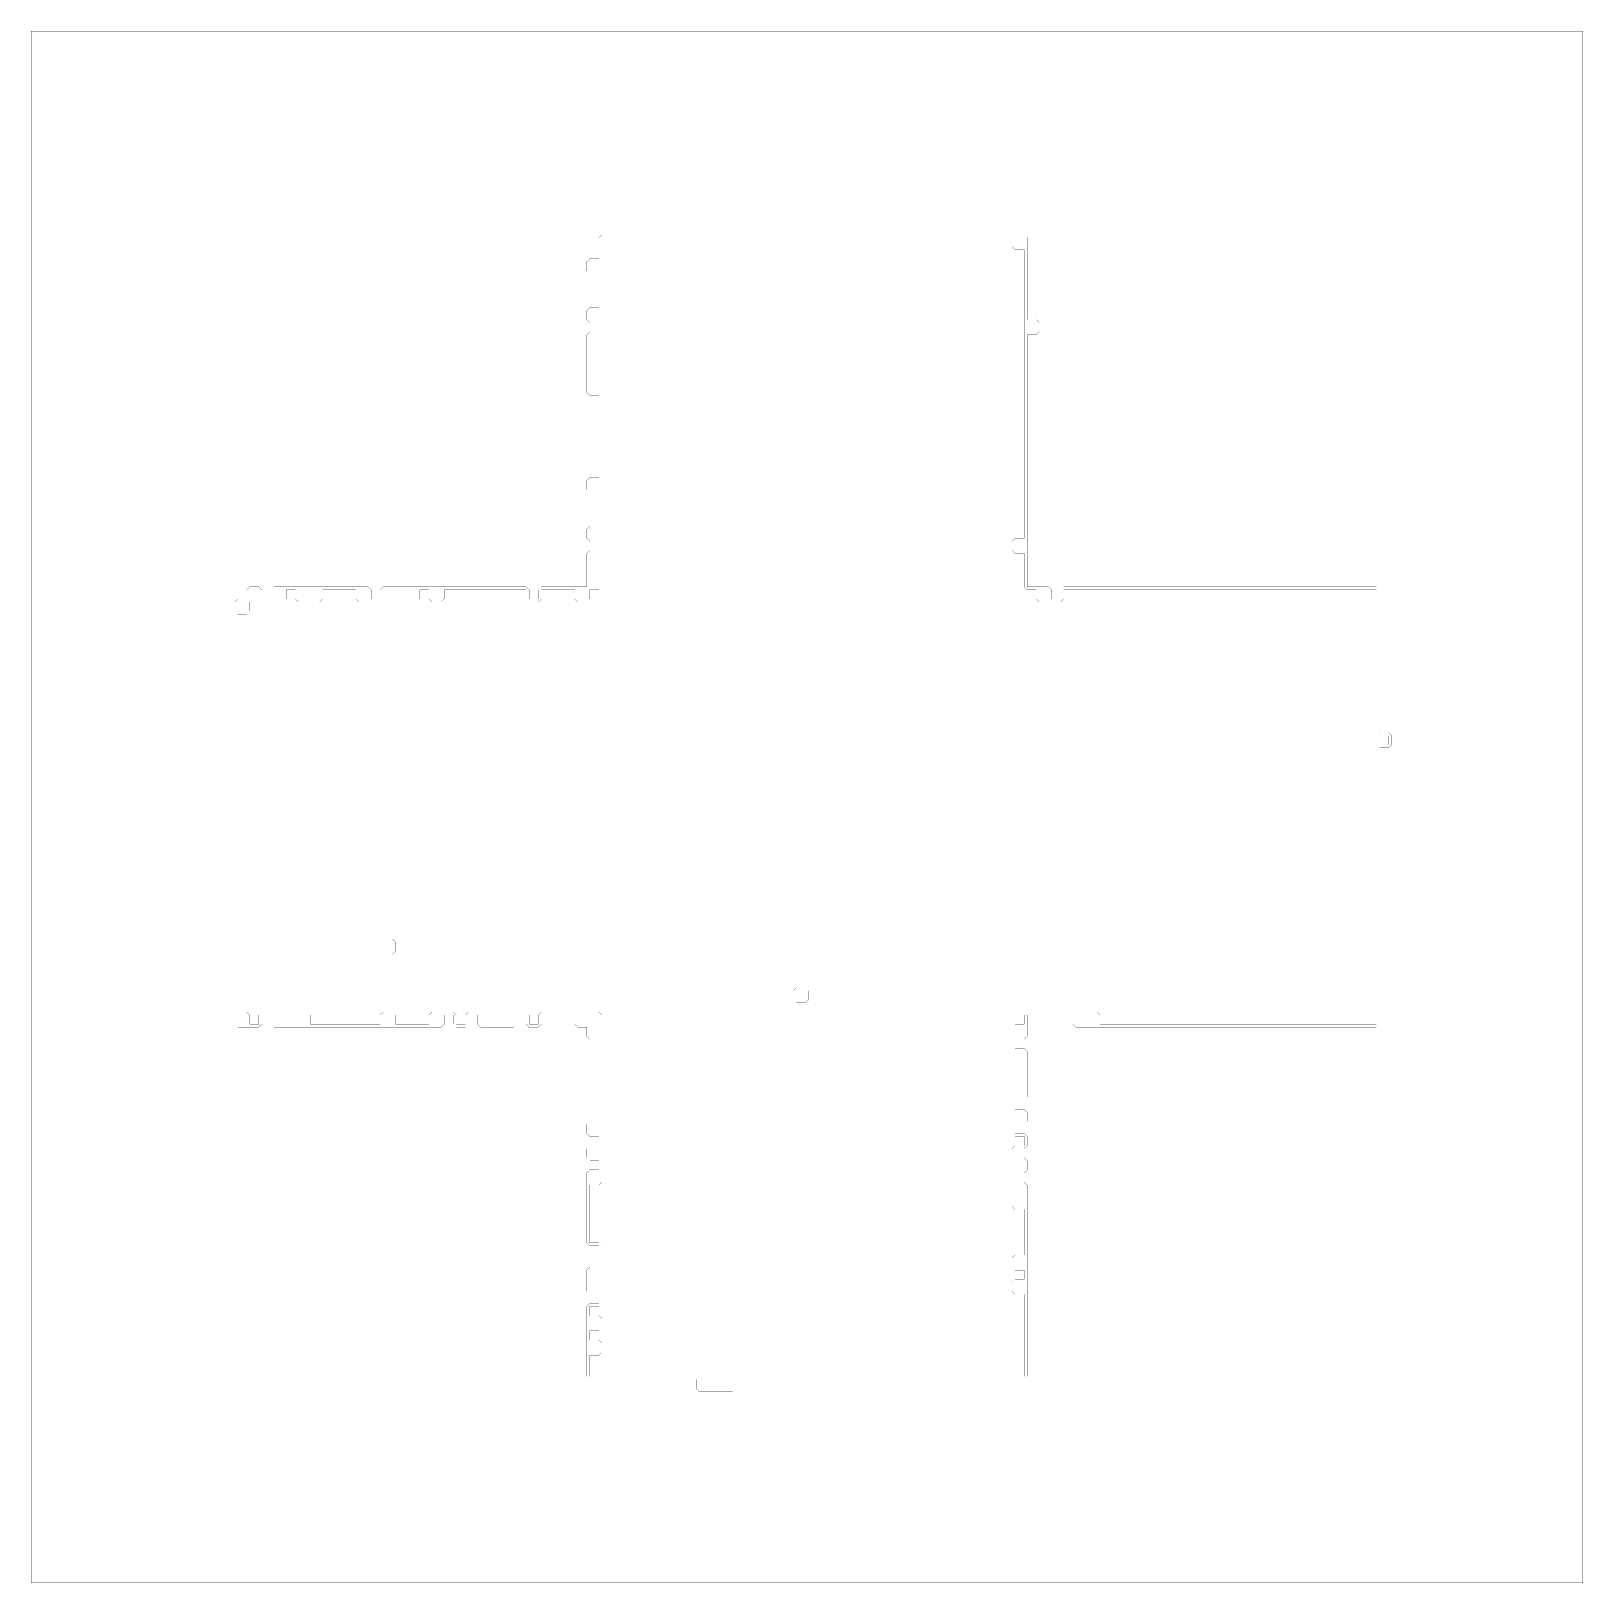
# Model space of a CAD drawing. Header units: metres. Extents: x 0 to 5070, y -5070 to 0.
import ezdxf

# ---------------------------------------------------------------- set-up
doc = ezdxf.new("R2010")
doc.units = ezdxf.units.M
doc.layers.add('conductor', color=1, linetype='Continuous')
doc.layers.add('substrate', color=5, linetype='Continuous')

msp = doc.modelspace()

# ---------------------------------------------------------------- linework, layer by layer
at = {"layer": 'conductor', "const_width": 0.5}
for points in [[(1865.1, -674.6), (1865.1, -684.5), (1865.1, -694.4), (1865.1, -704.4), (1865.1, -714.3), (1865.1, -724.2), (1865.1, -734.1), (1865.1, -744), (1865.1, -754), (1865.1, -763.9), (1865.1, -773.8), (1865.1, -783.7), (1865.1, -793.6), (1865.1, -803.6), (1865.1, -813.5), (1865.1, -823.4), (1865.1, -833.3), (1865.1, -843.2), (1865.1, -853.2), (1865.1, -863.1), (1865.1, -873), (1865.1, -882.9), (1865.1, -892.8), (1865.1, -902.8), (1865.1, -912.7), (1865.1, -922.6), (1865.1, -932.5), (1865.1, -942.4), (1865.1, -952.4), (1865.1, -962.3), (1865.1, -972.2), (1865.1, -982.1), (1865.1, -992.1), (1865.1, -1002), (1865.1, -1011.9), (1865.1, -1021.8), (1865.1, -1031.7), (1865.1, -1041.7), (1865.1, -1051.6), (1865.1, -1061.5), (1865.1, -1071.4), (1865.1, -1081.3), (1865.1, -1091.3), (1865.1, -1101.2), (1865.1, -1111.1), (1865.1, -1121), (1865.1, -1130.9), (1865.1, -1140.9), (1865.1, -1150.8), (1865.1, -1160.7), (1865.1, -1170.6), (1865.1, -1180.5), (1865.1, -1190.5), (1865.1, -1200.4), (1865.1, -1210.3), (1865.1, -1220.2), (1865.1, -1230.1), (1865.1, -1240.1), (1865.1, -1250), (1865.1, -1259.9), (1865.1, -1269.8), (1865.1, -1279.7), (1865.1, -1289.7), (1865.1, -1299.6), (1865.1, -1309.5), (1865.1, -1319.4), (1865.1, -1329.4), (1865.1, -1339.3), (1865.1, -1349.2), (1865.1, -1359.1), (1865.1, -1369), (1865.1, -1379), (1865.1, -1388.9), (1865.1, -1398.8), (1865.1, -1408.7), (1865.1, -1418.6), (1865.1, -1428.6), (1865.1, -1438.5), (1865.1, -1448.4), (1865.1, -1458.3), (1865.1, -1468.2), (1865.1, -1478.2), (1865.1, -1488.1), (1865.1, -1498), (1865.1, -1507.9), (1865.1, -1517.8), (1865.1, -1527.8), (1865.1, -1537.7), (1865.1, -1547.6), (1865.1, -1557.5), (1865.1, -1567.4), (1865.1, -1577.4), (1865.1, -1587.3), (1865.1, -1597.2), (1865.1, -1607.1), (1865.1, -1617), (1865.1, -1627), (1865.1, -1636.9), (1865.1, -1646.8), (1865.1, -1656.7), (1865.1, -1666.6), (1865.1, -1676.6), (1865.1, -1686.5), (1865.1, -1696.4), (1865.1, -1706.3), (1865.1, -1716.3), (1865.1, -1726.2), (1865.1, -1736.1), (1865.1, -1746), (1865.1, -1755.9), (1865.1, -1765.9), (1865.1, -1775.8), (1865.1, -1785.7), (1865.1, -1795.6), (1865.1, -1805.5), (1865.1, -1815.5), (1855.1, -1825.4), (1845.2, -1825.4), (1835.3, -1825.4), (1825.4, -1825.4), (1825.4, -1835.3), (1825.4, -1845.2), (1825.4, -1855.1), (1815.5, -1865.1), (1805.5, -1865.1), (1795.6, -1865.1), (1785.7, -1865.1), (1775.8, -1855.1), (1775.8, -1845.2), (1775.8, -1835.3), (1775.8, -1825.4), (1765.9, -1825.4), (1755.9, -1825.4), (1746, -1825.4), (1736.1, -1825.4), (1726.2, -1825.4), (1716.3, -1825.4), (1706.3, -1825.4), (1696.4, -1825.4), (1686.5, -1825.4), (1676.6, -1825.4), (1666.6, -1825.4), (1666.6, -1835.3), (1666.6, -1845.2), (1666.6, -1855.1), (1656.7, -1865.1), (1646.8, -1865.1), (1636.9, -1865.1), (1627, -1865.1), (1617, -1855.1), (1617, -1845.2), (1617, -1835.3), (1617, -1825.4), (1607.1, -1825.4), (1597.2, -1825.4), (1587.3, -1825.4), (1577.4, -1825.4), (1567.4, -1825.4), (1557.5, -1825.4), (1547.6, -1825.4), (1537.7, -1825.4), (1527.8, -1825.4), (1517.8, -1825.4), (1507.9, -1825.4), (1498, -1825.4), (1488.1, -1825.4), (1478.2, -1825.4), (1468.2, -1825.4), (1458.3, -1825.4), (1448.4, -1825.4), (1438.5, -1825.4), (1428.6, -1825.4), (1418.6, -1825.4), (1408.7, -1825.4), (1398.8, -1825.4), (1388.9, -1825.4), (1379, -1825.4), (1369, -1825.4), (1359.1, -1825.4), (1349.2, -1825.4), (1349.2, -1835.3), (1349.2, -1845.2), (1349.2, -1855.1), (1339.3, -1865.1), (1329.4, -1865.1), (1319.4, -1865.1), (1309.5, -1865.1), (1299.6, -1855.1), (1299.6, -1845.2), (1299.6, -1835.3), (1299.6, -1825.4), (1289.7, -1825.4), (1279.7, -1825.4), (1269.8, -1825.4), (1269.8, -1835.3), (1269.8, -1845.2), (1269.8, -1855.1), (1259.9, -1865.1), (1250, -1865.1), (1240.1, -1865.1), (1230.1, -1865.1), (1220.2, -1865.1), (1210.3, -1865.1), (1200.4, -1865.1), (1190.5, -1865.1), (1180.5, -1865.1), (1170.6, -1865.1), (1160.7, -1865.1), (1150.8, -1865.1), (1140.9, -1865.1), (1130.9, -1865.1), (1121, -1865.1), (1111.1, -1865.1), (1101.2, -1865.1), (1091.3, -1865.1), (1081.3, -1865.1), (1071.4, -1865.1), (1061.5, -1855.1), (1061.5, -1845.2), (1061.5, -1835.3), (1061.5, -1825.4), (1051.6, -1825.4), (1041.7, -1825.4), (1031.7, -1825.4), (1021.8, -1825.4), (1011.9, -1825.4), (1002, -1825.4), (992.1, -1825.4), (982.1, -1825.4), (972.2, -1825.4), (962.3, -1825.4), (952.4, -1825.4), (952.4, -1835.3), (952.4, -1845.2), (952.4, -1855.1), (942.4, -1865.1), (932.5, -1865.1), (922.6, -1865.1), (912.7, -1865.1), (902.8, -1865.1), (892.8, -1865.1), (882.9, -1865.1), (873, -1865.1), (863.1, -1855.1), (863.1, -1845.2), (863.1, -1835.3), (863.1, -1825.4), (853.2, -1825.4), (843.2, -1825.4), (833.3, -1825.4), (833.3, -1835.3), (833.3, -1845.2), (833.3, -1855.1), (823.4, -1865.1), (813.5, -1865.1), (803.6, -1865.1), (793.6, -1865.1), (783.7, -1865.1), (773.8, -1865.1), (763.9, -1865.1), (754, -1865.1), (744, -1865.1), (734.1, -1865.1), (724.2, -1865.1), (714.3, -1865.1), (714.3, -1875), (714.3, -1884.9), (714.3, -1894.8), (704.4, -1904.7), (694.4, -1904.7), (684.5, -1904.7), (674.6, -1904.7), (674.6, -1914.7), (674.6, -1924.6), (674.6, -1934.5), (674.6, -1944.4), (674.6, -1954.3), (674.6, -1964.3), (674.6, -1974.2), (674.6, -1984.1), (674.6, -1994), (674.6, -2003.9), (674.6, -2013.9), (674.6, -2023.8), (674.6, -2033.7), (674.6, -2043.6), (674.6, -2053.5), (674.6, -2063.5), (674.6, -2073.4), (674.6, -2083.3), (674.6, -2093.2), (674.6, -2103.2), (674.6, -2113.1), (674.6, -2123), (674.6, -2132.9), (674.6, -2142.8), (674.6, -2152.8), (674.6, -2162.7), (674.6, -2172.6), (674.6, -2182.5), (674.6, -2192.4), (674.6, -2202.4), (674.6, -2212.3), (674.6, -2222.2), (674.6, -2232.1), (674.6, -2242), (674.6, -2252), (674.6, -2261.9), (674.6, -2271.8), (674.6, -2281.7), (674.6, -2291.6), (674.6, -2301.6), (674.6, -2311.5), (674.6, -2321.4), (674.6, -2331.3), (674.6, -2341.2), (674.6, -2351.2), (674.6, -2361.1), (674.6, -2371), (674.6, -2380.9), (674.6, -2390.8), (674.6, -2400.8), (674.6, -2410.7), (674.6, -2420.6), (674.6, -2430.5), (674.6, -2440.4), (674.6, -2450.4), (674.6, -2460.3), (674.6, -2470.2), (674.6, -2480.1), (674.6, -2490.1), (674.6, -2500), (674.6, -2509.9), (674.6, -2519.8), (674.6, -2529.7), (674.6, -2539.7), (674.6, -2549.6), (674.6, -2559.5), (674.6, -2569.4), (674.6, -2579.3), (674.6, -2589.3), (674.6, -2599.2), (674.6, -2609.1), (674.6, -2619), (674.6, -2628.9), (674.6, -2638.9), (674.6, -2648.8), (674.6, -2658.7), (674.6, -2668.6), (674.6, -2678.5), (674.6, -2688.5), (674.6, -2698.4), (674.6, -2708.3), (674.6, -2718.2), (674.6, -2728.1), (674.6, -2738.1), (674.6, -2748), (674.6, -2757.9), (674.6, -2767.8), (674.6, -2777.7), (674.6, -2787.7), (674.6, -2797.6), (674.6, -2807.5), (674.6, -2817.4), (674.6, -2827.3), (674.6, -2837.3), (674.6, -2847.2), (674.6, -2857.1), (674.6, -2867), (674.6, -2877), (674.6, -2886.9), (674.6, -2896.8), (674.6, -2906.7), (674.6, -2916.6), (674.6, -2926.6), (674.6, -2936.5), (674.6, -2946.4), (674.6, -2956.3), (674.6, -2966.2), (674.6, -2976.2), (674.6, -2986.1), (674.6, -2996), (674.6, -3005.9), (674.6, -3015.8), (674.6, -3025.8), (674.6, -3035.7), (674.6, -3045.6), (674.6, -3055.5), (674.6, -3065.4), (674.6, -3075.4), (674.6, -3085.3), (674.6, -3095.2), (674.6, -3105.1), (674.6, -3115), (674.6, -3125), (674.6, -3134.9), (674.6, -3144.8), (674.6, -3154.7), (674.6, -3164.6), (674.6, -3174.6), (674.6, -3184.5), (674.6, -3194.4), (674.6, -3204.3), (684.5, -3204.3), (694.4, -3204.3), (704.4, -3204.3), (714.3, -3214.2), (714.3, -3224.2), (714.3, -3234.1), (714.3, -3244), (724.2, -3244), (734.1, -3244), (744, -3244), (744, -3234.1), (744, -3224.2), (744, -3214.2), (754, -3204.3), (763.9, -3204.3), (773.8, -3204.3), (783.7, -3204.3), (793.6, -3204.3), (803.6, -3204.3), (813.5, -3204.3), (823.4, -3204.3), (833.3, -3204.3), (843.2, -3204.3), (853.2, -3204.3), (863.1, -3204.3), (873, -3204.3), (882.9, -3204.3), (892.8, -3204.3), (902.8, -3204.3), (912.7, -3214.2), (912.7, -3224.2), (912.7, -3234.1), (912.7, -3244), (922.6, -3244), (932.5, -3244), (942.4, -3244), (952.4, -3244), (962.3, -3244), (972.2, -3244), (982.1, -3244), (992.1, -3244), (1002, -3244), (1011.9, -3244), (1021.8, -3244), (1031.7, -3244), (1041.7, -3244), (1051.6, -3244), (1061.5, -3244), (1071.4, -3244), (1081.3, -3244), (1091.3, -3244), (1101.2, -3244), (1111.1, -3244), (1121, -3244), (1130.9, -3244), (1140.9, -3244), (1140.9, -3234.1), (1140.9, -3224.2), (1140.9, -3214.2), (1150.8, -3204.3), (1160.7, -3204.3), (1170.6, -3204.3), (1180.5, -3204.3), (1190.5, -3214.2), (1190.5, -3224.2), (1190.5, -3234.1), (1190.5, -3244), (1200.4, -3244), (1210.3, -3244), (1220.2, -3244), (1230.1, -3244), (1240.1, -3244), (1250, -3244), (1259.9, -3244), (1269.8, -3244), (1279.7, -3244), (1289.7, -3244), (1299.6, -3244), (1299.6, -3234.1), (1299.6, -3224.2), (1299.6, -3214.2), (1309.5, -3204.3), (1319.4, -3204.3), (1329.4, -3204.3), (1339.3, -3204.3), (1349.2, -3204.3), (1359.1, -3204.3), (1369, -3204.3), (1379, -3204.3), (1388.9, -3214.2), (1388.9, -3224.2), (1388.9, -3234.1), (1388.9, -3244), (1398.8, -3244), (1408.7, -3244), (1418.6, -3244), (1418.6, -3234.1), (1418.6, -3224.2), (1418.6, -3214.2), (1428.6, -3204.3), (1438.5, -3204.3), (1448.4, -3204.3), (1458.3, -3204.3), (1468.2, -3204.3), (1478.2, -3204.3), (1488.1, -3204.3), (1498, -3204.3), (1507.9, -3204.3), (1517.8, -3204.3), (1527.8, -3204.3), (1537.7, -3204.3), (1547.6, -3204.3), (1557.5, -3204.3), (1567.4, -3204.3), (1577.4, -3204.3), (1587.3, -3204.3), (1597.2, -3204.3), (1607.1, -3204.3), (1617, -3204.3), (1627, -3214.2), (1627, -3224.2), (1627, -3234.1), (1627, -3244), (1636.9, -3244), (1646.8, -3244), (1656.7, -3244), (1656.7, -3234.1), (1656.7, -3224.2), (1656.7, -3214.2), (1666.6, -3204.3), (1676.6, -3204.3), (1686.5, -3204.3), (1696.4, -3204.3), (1706.3, -3204.3), (1716.3, -3204.3), (1726.2, -3204.3), (1736.1, -3204.3), (1746, -3204.3), (1755.9, -3204.3), (1765.9, -3204.3), (1775.8, -3204.3), (1785.7, -3204.3), (1795.6, -3204.3), (1805.5, -3204.3), (1815.5, -3204.3), (1825.4, -3204.3), (1835.3, -3204.3), (1845.2, -3204.3), (1855.1, -3204.3), (1865.1, -3214.2), (1865.1, -3224.2), (1865.1, -3234.1), (1865.1, -3244), (1865.1, -3253.9), (1865.1, -3263.9), (1865.1, -3273.8), (1865.1, -3283.7), (1865.1, -3293.6), (1865.1, -3303.5), (1865.1, -3313.5), (1865.1, -3323.4), (1865.1, -3333.3), (1865.1, -3343.2), (1865.1, -3353.1), (1865.1, -3363.1), (1865.1, -3373), (1865.1, -3382.9), (1865.1, -3392.8), (1865.1, -3402.7), (1865.1, -3412.7), (1865.1, -3422.6), (1865.1, -3432.5), (1865.1, -3442.4), (1865.1, -3452.3), (1865.1, -3462.3), (1865.1, -3472.2), (1865.1, -3482.1), (1865.1, -3492), (1865.1, -3501.9), (1865.1, -3511.9), (1865.1, -3521.8), (1865.1, -3531.7), (1865.1, -3541.6), (1865.1, -3551.5), (1865.1, -3561.5), (1865.1, -3571.4), (1865.1, -3581.3), (1865.1, -3591.2), (1865.1, -3601.2), (1865.1, -3611.1), (1865.1, -3621), (1865.1, -3630.9), (1865.1, -3640.8), (1865.1, -3650.8), (1865.1, -3660.7), (1865.1, -3670.6), (1865.1, -3680.5), (1865.1, -3690.4), (1865.1, -3700.4), (1865.1, -3710.3), (1865.1, -3720.2), (1865.1, -3730.1), (1865.1, -3740), (1865.1, -3750), (1865.1, -3759.9), (1855.1, -3769.8), (1845.2, -3769.8), (1835.3, -3769.8), (1825.4, -3769.8), (1825.4, -3779.7), (1825.4, -3789.6), (1825.4, -3799.6), (1825.4, -3809.5), (1825.4, -3819.4), (1825.4, -3829.3), (1825.4, -3839.2), (1825.4, -3849.2), (1825.4, -3859.1), (1825.4, -3869), (1825.4, -3878.9), (1825.4, -3888.8), (1825.4, -3898.8), (1825.4, -3908.7), (1825.4, -3918.6), (1825.4, -3928.5), (1825.4, -3938.4), (1825.4, -3948.4), (1825.4, -3958.3), (1835.3, -3958.3), (1845.2, -3958.3), (1855.1, -3958.3), (1865.1, -3968.2), (1865.1, -3978.1), (1865.1, -3988.1), (1865.1, -3998), (1865.1, -4007.9), (1865.1, -4017.8), (1865.1, -4027.7), (1865.1, -4037.7), (1865.1, -4047.6), (1865.1, -4057.5), (1865.1, -4067.4), (1865.1, -4077.3), (1865.1, -4087.3), (1865.1, -4097.2), (1865.1, -4107.1), (1865.1, -4117), (1865.1, -4126.9), (1865.1, -4136.9), (1865.1, -4146.8), (1865.1, -4156.7), (1855.1, -4166.6), (1845.2, -4166.6), (1835.3, -4166.6), (1825.4, -4166.6), (1825.4, -4176.5), (1825.4, -4186.5), (1825.4, -4196.4), (1835.3, -4196.4), (1845.2, -4196.4), (1855.1, -4196.4), (1865.1, -4206.3), (1865.1, -4216.2), (1865.1, -4226.1), (1865.1, -4236.1), (1855.1, -4246), (1845.2, -4246), (1835.3, -4246), (1825.4, -4246), (1825.4, -4255.9), (1825.4, -4265.8), (1825.4, -4275.7), (1835.3, -4275.7), (1845.2, -4275.7), (1855.1, -4275.7), (1865.1, -4285.7), (1865.1, -4295.6), (1865.1, -4305.5), (1865.1, -4315.4), (1855.1, -4325.3), (1845.2, -4325.3), (1835.3, -4325.3), (1825.4, -4325.3), (1825.4, -4335.3), (1825.4, -4345.2), (1825.4, -4355.1), (1825.4, -4365), (1825.4, -4375), (1825.4, -4384.9), (1825.4, -4394.8), (1835.3, -4394.8), (1845.2, -4394.8), (1855.1, -4394.8), (1865.1, -4394.8), (1875, -4394.8), (1884.9, -4394.8), (1894.8, -4394.8), (1904.7, -4394.8), (1914.7, -4394.8), (1924.6, -4394.8), (1934.5, -4394.8), (1944.4, -4394.8), (1954.3, -4394.8), (1964.3, -4394.8), (1974.2, -4394.8), (1984.1, -4394.8), (1994, -4394.8), (2003.9, -4394.8), (2013.9, -4394.8), (2023.8, -4394.8), (2033.7, -4394.8), (2043.6, -4394.8), (2053.5, -4394.8), (2063.5, -4394.8), (2073.4, -4394.8), (2083.3, -4394.8), (2093.2, -4394.8), (2103.2, -4394.8), (2113.1, -4394.8), (2123, -4394.8), (2132.9, -4394.8), (2142.8, -4394.8), (2152.8, -4394.8), (2162.7, -4394.8), (2172.6, -4394.8), (2182.5, -4394.8), (2192.4, -4394.8), (2202.4, -4394.8), (2212.3, -4394.8), (2222.2, -4394.8), (2232.1, -4394.8), (2242, -4394.8), (2252, -4394.8), (2261.9, -4394.8), (2271.8, -4394.8), (2281.7, -4394.8), (2291.6, -4394.8), (2301.6, -4394.8), (2311.5, -4394.8), (2321.4, -4394.8), (2331.3, -4394.8), (2341.2, -4394.8), (2351.2, -4394.8), (2361.1, -4394.8), (2371, -4394.8), (2380.9, -4394.8), (2390.8, -4394.8), (2400.8, -4394.8), (2410.7, -4394.8), (2420.6, -4394.8), (2430.5, -4394.8), (2440.4, -4394.8), (2450.4, -4394.8), (2460.3, -4394.8), (2470.2, -4394.8), (2480.1, -4394.8), (2490.1, -4394.8), (2500, -4394.8), (2509.9, -4394.8), (2519.8, -4394.8), (2529.7, -4394.8), (2539.7, -4394.8), (2549.6, -4394.8), (2559.5, -4394.8), (2569.4, -4394.8), (2579.3, -4394.8), (2589.3, -4394.8), (2599.2, -4394.8), (2609.1, -4394.8), (2619, -4394.8), (2628.9, -4394.8), (2638.9, -4394.8), (2648.8, -4394.8), (2658.7, -4394.8), (2668.6, -4394.8), (2678.5, -4394.8), (2688.5, -4394.8), (2698.4, -4394.8), (2708.3, -4394.8), (2718.2, -4394.8), (2728.1, -4394.8), (2738.1, -4394.8), (2748, -4394.8), (2757.9, -4394.8), (2767.8, -4394.8), (2777.7, -4394.8), (2787.7, -4394.8), (2797.6, -4394.8), (2807.5, -4394.8), (2817.4, -4394.8), (2827.3, -4394.8), (2837.3, -4394.8), (2847.2, -4394.8), (2857.1, -4394.8), (2867, -4394.8), (2877, -4394.8), (2886.9, -4394.8), (2896.8, -4394.8), (2906.7, -4394.8), (2916.6, -4394.8), (2926.6, -4394.8), (2936.5, -4394.8), (2946.4, -4394.8), (2956.3, -4394.8), (2966.2, -4394.8), (2976.2, -4394.8), (2986.1, -4394.8), (2996, -4394.8), (3005.9, -4394.8), (3015.8, -4394.8), (3025.8, -4394.8), (3035.7, -4394.8), (3045.6, -4394.8), (3055.5, -4394.8), (3065.4, -4394.8), (3075.4, -4394.8), (3085.3, -4394.8), (3095.2, -4394.8), (3105.1, -4394.8), (3115, -4394.8), (3125, -4394.8), (3134.9, -4394.8), (3144.8, -4394.8), (3154.7, -4394.8), (3164.6, -4394.8), (3174.6, -4394.8), (3184.5, -4394.8), (3194.4, -4394.8), (3204.3, -4394.8), (3214.2, -4394.8), (3224.2, -4394.8), (3234.1, -4394.8), (3244, -4394.8), (3244, -4384.9), (3244, -4375), (3244, -4365), (3244, -4355.1), (3244, -4345.2), (3244, -4335.3), (3244, -4325.3), (3244, -4315.4), (3244, -4305.5), (3244, -4295.6), (3244, -4285.7), (3244, -4275.7), (3244, -4265.8), (3244, -4255.9), (3244, -4246), (3244, -4236.1), (3244, -4226.1), (3244, -4216.2), (3244, -4206.3), (3244, -4196.4), (3244, -4186.5), (3244, -4176.5), (3244, -4166.6), (3244, -4156.7), (3244, -4146.8), (3244, -4136.9), (3244, -4126.9), (3234.1, -4126.9), (3224.2, -4126.9), (3214.2, -4126.9), (3204.3, -4117), (3204.3, -4107.1), (3204.3, -4097.2), (3204.3, -4087.3), (3214.2, -4077.3), (3224.2, -4077.3), (3234.1, -4077.3), (3244, -4077.3), (3244, -4067.4), (3244, -4057.5), (3244, -4047.6), (3234.1, -4047.6), (3224.2, -4047.6), (3214.2, -4047.6), (3204.3, -4037.7), (3204.3, -4027.7), (3204.3, -4017.8), (3204.3, -4007.9), (3214.2, -3998), (3224.2, -3998), (3234.1, -3998), (3244, -3998), (3244, -3988.1), (3244, -3978.1), (3244, -3968.2), (3244, -3958.3), (3244, -3948.4), (3244, -3938.4), (3244, -3928.5), (3244, -3918.6), (3244, -3908.7), (3244, -3898.8), (3244, -3888.8), (3244, -3878.9), (3244, -3869), (3244, -3859.1), (3244, -3849.2), (3234.1, -3849.2), (3224.2, -3849.2), (3214.2, -3849.2), (3204.3, -3839.2), (3204.3, -3829.3), (3204.3, -3819.4), (3204.3, -3809.5), (3204.3, -3799.6), (3204.3, -3789.6), (3204.3, -3779.7), (3204.3, -3769.8), (3204.3, -3759.9), (3204.3, -3750), (3204.3, -3740), (3204.3, -3730.1), (3204.3, -3720.2), (3204.3, -3710.3), (3204.3, -3700.4), (3204.3, -3690.4), (3204.3, -3680.5), (3204.3, -3670.6), (3204.3, -3660.7), (3204.3, -3650.8), (3214.2, -3640.8), (3224.2, -3640.8), (3234.1, -3640.8), (3244, -3640.8), (3244, -3630.9), (3244, -3621), (3244, -3611.1), (3234.1, -3611.1), (3224.2, -3611.1), (3214.2, -3611.1), (3204.3, -3601.2), (3204.3, -3591.2), (3204.3, -3581.3), (3204.3, -3571.4), (3204.3, -3561.5), (3204.3, -3551.5), (3204.3, -3541.6), (3204.3, -3531.7), (3204.3, -3521.8), (3204.3, -3511.9), (3204.3, -3501.9), (3204.3, -3492), (3204.3, -3482.1), (3204.3, -3472.2), (3204.3, -3462.3), (3204.3, -3452.3), (3204.3, -3442.4), (3204.3, -3432.5), (3204.3, -3422.6), (3204.3, -3412.7), (3204.3, -3402.7), (3204.3, -3392.8), (3204.3, -3382.9), (3204.3, -3373), (3204.3, -3363.1), (3204.3, -3353.1), (3204.3, -3343.2), (3204.3, -3333.3), (3204.3, -3323.4), (3204.3, -3313.5), (3204.3, -3303.5), (3204.3, -3293.6), (3204.3, -3283.7), (3204.3, -3273.8), (3204.3, -3263.9), (3204.3, -3253.9), (3214.2, -3244), (3224.2, -3244), (3234.1, -3244), (3244, -3244), (3244, -3234.1), (3244, -3224.2), (3244, -3214.2), (3253.9, -3204.3), (3263.9, -3204.3), (3273.8, -3204.3), (3283.7, -3204.3), (3293.6, -3204.3), (3303.5, -3204.3), (3313.5, -3204.3), (3323.4, -3204.3), (3333.3, -3204.3), (3343.2, -3204.3), (3353.1, -3204.3), (3363.1, -3204.3), (3373, -3204.3), (3382.9, -3204.3), (3392.8, -3204.3), (3402.7, -3204.3), (3412.7, -3204.3), (3422.6, -3204.3), (3432.5, -3204.3), (3442.4, -3204.3), (3452.3, -3204.3), (3462.3, -3204.3), (3472.2, -3204.3), (3482.1, -3204.3), (3492, -3214.2), (3492, -3224.2), (3492, -3234.1), (3492, -3244), (3501.9, -3244), (3511.9, -3244), (3521.8, -3244), (3531.7, -3244), (3541.6, -3244), (3551.5, -3244), (3561.5, -3244), (3571.4, -3244), (3581.3, -3244), (3591.2, -3244), (3601.2, -3244), (3611.1, -3244), (3621, -3244), (3630.9, -3244), (3640.8, -3244), (3650.8, -3244), (3660.7, -3244), (3670.6, -3244), (3680.5, -3244), (3690.4, -3244), (3700.4, -3244), (3710.3, -3244), (3720.2, -3244), (3730.1, -3244), (3740, -3244), (3750, -3244), (3759.9, -3244), (3769.8, -3244), (3779.7, -3244), (3789.6, -3244), (3799.6, -3244), (3809.5, -3244), (3819.4, -3244), (3829.3, -3244), (3839.2, -3244), (3849.2, -3244), (3859.1, -3244), (3869, -3244), (3878.9, -3244), (3888.8, -3244), (3898.8, -3244), (3908.7, -3244), (3918.6, -3244), (3928.5, -3244), (3938.4, -3244), (3948.4, -3244), (3958.3, -3244), (3968.2, -3244), (3978.1, -3244), (3988.1, -3244), (3998, -3244), (4007.9, -3244), (4017.8, -3244), (4027.7, -3244), (4037.7, -3244), (4047.6, -3244), (4057.5, -3244), (4067.4, -3244), (4077.3, -3244), (4087.3, -3244), (4097.2, -3244), (4107.1, -3244), (4117, -3244), (4126.9, -3244), (4136.9, -3244), (4146.8, -3244), (4156.7, -3244), (4166.6, -3244), (4176.5, -3244), (4186.5, -3244), (4196.4, -3244), (4206.3, -3244), (4216.2, -3244), (4226.1, -3244), (4236.1, -3244), (4246, -3244), (4255.9, -3244), (4265.8, -3244), (4275.7, -3244), (4285.7, -3244), (4295.6, -3244), (4305.5, -3244), (4315.4, -3244), (4325.3, -3244), (4335.3, -3244), (4345.2, -3244), (4355.1, -3244), (4365, -3244), (4375, -3244), (4384.9, -3244), (4394.8, -3244), (4394.8, -3234.1), (4394.8, -3224.2), (4394.8, -3214.2), (4394.8, -3204.3), (4394.8, -3194.4), (4394.8, -3184.5), (4394.8, -3174.6), (4394.8, -3164.6), (4394.8, -3154.7), (4394.8, -3144.8), (4394.8, -3134.9), (4394.8, -3125), (4394.8, -3115), (4394.8, -3105.1), (4394.8, -3095.2), (4394.8, -3085.3), (4394.8, -3075.4), (4394.8, -3065.4), (4394.8, -3055.5), (4394.8, -3045.6), (4394.8, -3035.7), (4394.8, -3025.8), (4394.8, -3015.8), (4394.8, -3005.9), (4394.8, -2996), (4394.8, -2986.1), (4394.8, -2976.2), (4394.8, -2966.2), (4394.8, -2956.3), (4394.8, -2946.4), (4394.8, -2936.5), (4394.8, -2926.6), (4394.8, -2916.6), (4394.8, -2906.7), (4394.8, -2896.8), (4394.8, -2886.9), (4394.8, -2877), (4394.8, -2867), (4394.8, -2857.1), (4394.8, -2847.2), (4394.8, -2837.3), (4394.8, -2827.3), (4394.8, -2817.4), (4394.8, -2807.5), (4394.8, -2797.6), (4394.8, -2787.7), (4394.8, -2777.7), (4394.8, -2767.8), (4394.8, -2757.9), (4394.8, -2748), (4394.8, -2738.1), (4394.8, -2728.1), (4394.8, -2718.2), (4394.8, -2708.3), (4394.8, -2698.4), (4394.8, -2688.5), (4394.8, -2678.5), (4394.8, -2668.6), (4394.8, -2658.7), (4394.8, -2648.8), (4394.8, -2638.9), (4394.8, -2628.9), (4394.8, -2619), (4394.8, -2609.1), (4394.8, -2599.2), (4394.8, -2589.3), (4394.8, -2579.3), (4394.8, -2569.4), (4394.8, -2559.5), (4394.8, -2549.6), (4394.8, -2539.7), (4394.8, -2529.7), (4394.8, -2519.8), (4394.8, -2509.9), (4394.8, -2500), (4394.8, -2490.1), (4394.8, -2480.1), (4394.8, -2470.2), (4394.8, -2460.3), (4394.8, -2450.4), (4394.8, -2440.4), (4394.8, -2430.5), (4394.8, -2420.6), (4394.8, -2410.7), (4394.8, -2400.8), (4394.8, -2390.8), (4394.8, -2380.9), (4394.8, -2371), (4394.8, -2361.1), (4394.8, -2351.2), (4394.8, -2341.2), (4404.7, -2331.3), (4414.6, -2331.3), (4424.6, -2331.3), (4434.5, -2331.3), (4434.5, -2321.4), (4434.5, -2311.5), (4434.5, -2301.6), (4424.6, -2301.6), (4414.6, -2301.6), (4404.7, -2301.6), (4394.8, -2291.6), (4394.8, -2281.7), (4394.8, -2271.8), (4394.8, -2261.9), (4394.8, -2252), (4394.8, -2242), (4394.8, -2232.1), (4394.8, -2222.2), (4394.8, -2212.3), (4394.8, -2202.4), (4394.8, -2192.4), (4394.8, -2182.5), (4394.8, -2172.6), (4394.8, -2162.7), (4394.8, -2152.8), (4394.8, -2142.8), (4394.8, -2132.9), (4394.8, -2123), (4394.8, -2113.1), (4394.8, -2103.2), (4394.8, -2093.2), (4394.8, -2083.3), (4394.8, -2073.4), (4394.8, -2063.5), (4394.8, -2053.5), (4394.8, -2043.6), (4394.8, -2033.7), (4394.8, -2023.8), (4394.8, -2013.9), (4394.8, -2003.9), (4394.8, -1994), (4394.8, -1984.1), (4394.8, -1974.2), (4394.8, -1964.3), (4394.8, -1954.3), (4394.8, -1944.4), (4394.8, -1934.5), (4394.8, -1924.6), (4394.8, -1914.7), (4394.8, -1904.7), (4394.8, -1894.8), (4394.8, -1884.9), (4394.8, -1875), (4394.8, -1865.1), (4394.8, -1855.1), (4394.8, -1845.2), (4394.8, -1835.3), (4394.8, -1825.4), (4384.9, -1825.4), (4375, -1825.4), (4365, -1825.4), (4355.1, -1825.4), (4345.2, -1825.4), (4335.3, -1825.4), (4325.3, -1825.4), (4315.4, -1825.4), (4305.5, -1825.4), (4295.6, -1825.4), (4285.7, -1825.4), (4275.7, -1825.4), (4265.8, -1825.4), (4255.9, -1825.4), (4246, -1825.4), (4236.1, -1825.4), (4226.1, -1825.4), (4216.2, -1825.4), (4206.3, -1825.4), (4196.4, -1825.4), (4186.5, -1825.4), (4176.5, -1825.4), (4166.6, -1825.4), (4156.7, -1825.4), (4146.8, -1825.4), (4136.9, -1825.4), (4126.9, -1825.4), (4117, -1825.4), (4107.1, -1825.4), (4097.2, -1825.4), (4087.3, -1825.4), (4077.3, -1825.4), (4067.4, -1825.4), (4057.5, -1825.4), (4047.6, -1825.4), (4037.7, -1825.4), (4027.7, -1825.4), (4017.8, -1825.4), (4007.9, -1825.4), (3998, -1825.4), (3988.1, -1825.4), (3978.1, -1825.4), (3968.2, -1825.4), (3958.3, -1825.4), (3948.4, -1825.4), (3938.4, -1825.4), (3928.5, -1825.4), (3918.6, -1825.4), (3908.7, -1825.4), (3898.8, -1825.4), (3888.8, -1825.4), (3878.9, -1825.4), (3869, -1825.4), (3859.1, -1825.4), (3849.2, -1825.4), (3839.2, -1825.4), (3829.3, -1825.4), (3819.4, -1825.4), (3809.5, -1825.4), (3799.6, -1825.4), (3789.6, -1825.4), (3779.7, -1825.4), (3769.8, -1825.4), (3759.9, -1825.4), (3750, -1825.4), (3740, -1825.4), (3730.1, -1825.4), (3720.2, -1825.4), (3710.3, -1825.4), (3700.4, -1825.4), (3690.4, -1825.4), (3680.5, -1825.4), (3670.6, -1825.4), (3660.7, -1825.4), (3650.8, -1825.4), (3640.8, -1825.4), (3630.9, -1825.4), (3621, -1825.4), (3611.1, -1825.4), (3601.2, -1825.4), (3591.2, -1825.4), (3581.3, -1825.4), (3571.4, -1825.4), (3561.5, -1825.4), (3551.5, -1825.4), (3541.6, -1825.4), (3531.7, -1825.4), (3521.8, -1825.4), (3511.9, -1825.4), (3501.9, -1825.4), (3492, -1825.4), (3482.1, -1825.4), (3472.2, -1825.4), (3462.3, -1825.4), (3452.3, -1825.4), (3442.4, -1825.4), (3432.5, -1825.4), (3422.6, -1825.4), (3412.7, -1825.4), (3402.7, -1825.4), (3392.8, -1825.4), (3382.9, -1825.4), (3373, -1825.4), (3373, -1835.3), (3373, -1845.2), (3373, -1855.1), (3363.1, -1865.1), (3353.1, -1865.1), (3343.2, -1865.1), (3333.3, -1865.1), (3323.4, -1865.1), (3313.5, -1865.1), (3303.5, -1865.1), (3293.6, -1865.1), (3283.7, -1855.1), (3283.7, -1845.2), (3283.7, -1835.3), (3283.7, -1825.4), (3273.8, -1825.4), (3263.9, -1825.4), (3253.9, -1825.4), (3244, -1815.5), (3244, -1805.5), (3244, -1795.6), (3244, -1785.7), (3244, -1775.8), (3244, -1765.9), (3244, -1755.9), (3244, -1746), (3244, -1736.1), (3244, -1726.2), (3244, -1716.3), (3244, -1706.3), (3234.1, -1706.3), (3224.2, -1706.3), (3214.2, -1706.3), (3204.3, -1696.4), (3204.3, -1686.5), (3204.3, -1676.6), (3204.3, -1666.6), (3214.2, -1656.7), (3224.2, -1656.7), (3234.1, -1656.7), (3244, -1656.7), (3244, -1646.8), (3244, -1636.9), (3244, -1627), (3244, -1617), (3244, -1607.1), (3244, -1597.2), (3244, -1587.3), (3244, -1577.4), (3244, -1567.4), (3244, -1557.5), (3244, -1547.6), (3244, -1537.7), (3244, -1527.8), (3244, -1517.8), (3244, -1507.9), (3244, -1498), (3244, -1488.1), (3244, -1478.2), (3244, -1468.2), (3244, -1458.3), (3244, -1448.4), (3244, -1438.5), (3244, -1428.6), (3244, -1418.6), (3244, -1408.7), (3244, -1398.8), (3244, -1388.9), (3244, -1379), (3244, -1369), (3244, -1359.1), (3244, -1349.2), (3244, -1339.3), (3244, -1329.4), (3244, -1319.4), (3244, -1309.5), (3244, -1299.6), (3244, -1289.7), (3244, -1279.7), (3244, -1269.8), (3244, -1259.9), (3244, -1250), (3244, -1240.1), (3244, -1230.1), (3244, -1220.2), (3244, -1210.3), (3244, -1200.4), (3244, -1190.5), (3244, -1180.5), (3244, -1170.6), (3244, -1160.7), (3244, -1150.8), (3244, -1140.9), (3244, -1130.9), (3244, -1121), (3244, -1111.1), (3244, -1101.2), (3244, -1091.3), (3244, -1081.3), (3244, -1071.4), (3244, -1061.5), (3244, -1051.6), (3244, -1041.7), (3244, -1031.7), (3244, -1021.8), (3244, -1011.9), (3244, -1002), (3244, -992.1), (3244, -982.1), (3244, -972.2), (3244, -962.3), (3244, -952.4), (3244, -942.4), (3244, -932.5), (3244, -922.6), (3244, -912.7), (3244, -902.8), (3244, -892.8), (3244, -882.9), (3244, -873), (3244, -863.1), (3244, -853.2), (3244, -843.2), (3244, -833.3), (3244, -823.4), (3244, -813.5), (3244, -803.6), (3244, -793.6), (3244, -783.7), (3244, -773.8), (3244, -763.9), (3244, -754), (3244, -744), (3244, -734.1), (3244, -724.2), (3244, -714.3), (3234.1, -714.3), (3224.2, -714.3), (3214.2, -714.3), (3204.3, -704.4), (3204.3, -694.4), (3204.3, -684.5), (3204.3, -674.6), (3194.4, -674.6), (3184.5, -674.6), (3174.6, -674.6), (3164.6, -674.6), (3154.7, -674.6), (3144.8, -674.6), (3134.9, -674.6), (3125, -674.6), (3115, -674.6), (3105.1, -674.6), (3095.2, -674.6), (3085.3, -674.6), (3075.4, -674.6), (3065.4, -674.6), (3055.5, -674.6), (3045.6, -674.6), (3035.7, -674.6), (3025.8, -674.6), (3015.8, -674.6), (3005.9, -674.6), (2996, -674.6), (2986.1, -674.6), (2976.2, -674.6), (2966.2, -674.6), (2956.3, -674.6), (2946.4, -674.6), (2936.5, -674.6), (2926.6, -674.6), (2916.6, -674.6), (2906.7, -674.6), (2896.8, -674.6), (2886.9, -674.6), (2877, -674.6), (2867, -674.6), (2857.1, -674.6), (2847.2, -674.6), (2837.3, -674.6), (2827.3, -674.6), (2817.4, -674.6), (2807.5, -674.6), (2797.6, -674.6), (2787.7, -674.6), (2777.7, -674.6), (2767.8, -674.6), (2757.9, -674.6), (2748, -674.6), (2738.1, -674.6), (2728.1, -674.6), (2718.2, -674.6), (2708.3, -674.6), (2698.4, -674.6), (2688.5, -674.6), (2678.5, -674.6), (2668.6, -674.6), (2658.7, -674.6), (2648.8, -674.6), (2638.9, -674.6), (2628.9, -674.6), (2619, -674.6), (2609.1, -674.6), (2599.2, -674.6), (2589.3, -674.6), (2579.3, -674.6), (2569.4, -674.6), (2559.5, -674.6), (2549.6, -674.6), (2539.7, -674.6), (2529.7, -674.6), (2519.8, -674.6), (2509.9, -674.6), (2500, -674.6), (2490.1, -674.6), (2480.1, -674.6), (2470.2, -674.6), (2460.3, -674.6), (2450.4, -674.6), (2440.4, -674.6), (2430.5, -674.6), (2420.6, -674.6), (2410.7, -674.6), (2400.8, -674.6), (2390.8, -674.6), (2380.9, -674.6), (2371, -674.6), (2361.1, -674.6), (2351.2, -674.6), (2341.2, -674.6), (2331.3, -674.6), (2321.4, -674.6), (2311.5, -674.6), (2301.6, -674.6), (2291.6, -674.6), (2281.7, -674.6), (2271.8, -674.6), (2261.9, -674.6), (2252, -674.6), (2242, -674.6), (2232.1, -674.6), (2222.2, -674.6), (2212.3, -674.6), (2202.4, -674.6), (2192.4, -674.6), (2182.5, -674.6), (2172.6, -674.6), (2162.7, -674.6), (2152.8, -674.6), (2142.8, -674.6), (2132.9, -674.6), (2123, -674.6), (2113.1, -674.6), (2103.2, -674.6), (2093.2, -674.6), (2083.3, -674.6), (2073.4, -674.6), (2063.5, -674.6), (2053.5, -674.6), (2043.6, -674.6), (2033.7, -674.6), (2023.8, -674.6), (2013.9, -674.6), (2003.9, -674.6), (1994, -674.6), (1984.1, -674.6), (1974.2, -674.6), (1964.3, -674.6), (1954.3, -674.6), (1944.4, -674.6), (1934.5, -674.6), (1924.6, -674.6), (1914.7, -674.6), (1904.7, -674.6), (1894.8, -674.6), (1884.9, -674.6), (1875, -674.6)], [(1140.9, -2976.2), (1150.8, -2966.2), (1160.7, -2966.2), (1170.6, -2966.2), (1180.5, -2966.2), (1190.5, -2976.2), (1190.5, -2986.1), (1190.5, -2996), (1190.5, -3005.9), (1180.5, -3015.8), (1170.6, -3015.8), (1160.7, -3015.8), (1150.8, -3015.8), (1140.9, -3005.9), (1140.9, -2996), (1140.9, -2986.1)], [(2490.1, -3134.9), (2500, -3125), (2509.9, -3125), (2519.8, -3125), (2529.7, -3125), (2539.7, -3134.9), (2539.7, -3144.8), (2539.7, -3154.7), (2539.7, -3164.6), (2529.7, -3174.6), (2519.8, -3174.6), (2509.9, -3174.6), (2500, -3174.6), (2490.1, -3164.6), (2490.1, -3154.7), (2490.1, -3144.8)]]:
    msp.add_lwpolyline(points, close=True, dxfattribs=at)
at = {"layer": 'substrate', "const_width": 0.5}
for points in [[(0, 0), (0, -9.9), (0, -19.8), (0, -29.8), (0, -39.7), (0, -49.6), (0, -59.5), (0, -69.4), (0, -79.4), (0, -89.3), (0, -99.2), (0, -109.1), (0, -119), (0, -129), (0, -138.9), (0, -148.8), (0, -158.7), (0, -168.6), (0, -178.6), (0, -188.5), (0, -198.4), (0, -208.3), (0, -218.3), (0, -228.2), (0, -238.1), (0, -248), (0, -257.9), (0, -267.9), (0, -277.8), (0, -287.7), (0, -297.6), (0, -307.5), (0, -317.5), (0, -327.4), (0, -337.3), (0, -347.2), (0, -357.1), (0, -367.1), (0, -377), (0, -386.9), (0, -396.8), (0, -406.7), (0, -416.7), (0, -426.6), (0, -436.5), (0, -446.4), (0, -456.3), (0, -466.3), (0, -476.2), (0, -486.1), (0, -496), (0, -505.9), (0, -515.9), (0, -525.8), (0, -535.7), (0, -545.6), (0, -555.5), (0, -565.5), (0, -575.4), (0, -585.3), (0, -595.2), (0, -605.2), (0, -615.1), (0, -625), (0, -634.9), (0, -644.8), (0, -654.8), (0, -664.7), (0, -674.6), (0, -684.5), (0, -694.4), (0, -704.4), (0, -714.3), (0, -724.2), (0, -734.1), (0, -744), (0, -754), (0, -763.9), (0, -773.8), (0, -783.7), (0, -793.6), (0, -803.6), (0, -813.5), (0, -823.4), (0, -833.3), (0, -843.2), (0, -853.2), (0, -863.1), (0, -873), (0, -882.9), (0, -892.8), (0, -902.8), (0, -912.7), (0, -922.6), (0, -932.5), (0, -942.4), (0, -952.4), (0, -962.3), (0, -972.2), (0, -982.1), (0, -992.1), (0, -1002), (0, -1011.9), (0, -1021.8), (0, -1031.7), (0, -1041.7), (0, -1051.6), (0, -1061.5), (0, -1071.4), (0, -1081.3), (0, -1091.3), (0, -1101.2), (0, -1111.1), (0, -1121), (0, -1130.9), (0, -1140.9), (0, -1150.8), (0, -1160.7), (0, -1170.6), (0, -1180.5), (0, -1190.5), (0, -1200.4), (0, -1210.3), (0, -1220.2), (0, -1230.1), (0, -1240.1), (0, -1250), (0, -1259.9), (0, -1269.8), (0, -1279.7), (0, -1289.7), (0, -1299.6), (0, -1309.5), (0, -1319.4), (0, -1329.4), (0, -1339.3), (0, -1349.2), (0, -1359.1), (0, -1369), (0, -1379), (0, -1388.9), (0, -1398.8), (0, -1408.7), (0, -1418.6), (0, -1428.6), (0, -1438.5), (0, -1448.4), (0, -1458.3), (0, -1468.2), (0, -1478.2), (0, -1488.1), (0, -1498), (0, -1507.9), (0, -1517.8), (0, -1527.8), (0, -1537.7), (0, -1547.6), (0, -1557.5), (0, -1567.4), (0, -1577.4), (0, -1587.3), (0, -1597.2), (0, -1607.1), (0, -1617), (0, -1627), (0, -1636.9), (0, -1646.8), (0, -1656.7), (0, -1666.6), (0, -1676.6), (0, -1686.5), (0, -1696.4), (0, -1706.3), (0, -1716.3), (0, -1726.2), (0, -1736.1), (0, -1746), (0, -1755.9), (0, -1765.9), (0, -1775.8), (0, -1785.7), (0, -1795.6), (0, -1805.5), (0, -1815.5), (0, -1825.4), (0, -1835.3), (0, -1845.2), (0, -1855.1), (0, -1865.1), (0, -1875), (0, -1884.9), (0, -1894.8), (0, -1904.7), (0, -1914.7), (0, -1924.6), (0, -1934.5), (0, -1944.4), (0, -1954.3), (0, -1964.3), (0, -1974.2), (0, -1984.1), (0, -1994), (0, -2003.9), (0, -2013.9), (0, -2023.8), (0, -2033.7), (0, -2043.6), (0, -2053.5), (0, -2063.5), (0, -2073.4), (0, -2083.3), (0, -2093.2), (0, -2103.2), (0, -2113.1), (0, -2123), (0, -2132.9), (0, -2142.8), (0, -2152.8), (0, -2162.7), (0, -2172.6), (0, -2182.5), (0, -2192.4), (0, -2202.4), (0, -2212.3), (0, -2222.2), (0, -2232.1), (0, -2242), (0, -2252), (0, -2261.9), (0, -2271.8), (0, -2281.7), (0, -2291.6), (0, -2301.6), (0, -2311.5), (0, -2321.4), (0, -2331.3), (0, -2341.2), (0, -2351.2), (0, -2361.1), (0, -2371), (0, -2380.9), (0, -2390.8), (0, -2400.8), (0, -2410.7), (0, -2420.6), (0, -2430.5), (0, -2440.4), (0, -2450.4), (0, -2460.3), (0, -2470.2), (0, -2480.1), (0, -2490.1), (0, -2500), (0, -2509.9), (0, -2519.8), (0, -2529.7), (0, -2539.7), (0, -2549.6), (0, -2559.5), (0, -2569.4), (0, -2579.3), (0, -2589.3), (0, -2599.2), (0, -2609.1), (0, -2619), (0, -2628.9), (0, -2638.9), (0, -2648.8), (0, -2658.7), (0, -2668.6), (0, -2678.5), (0, -2688.5), (0, -2698.4), (0, -2708.3), (0, -2718.2), (0, -2728.1), (0, -2738.1), (0, -2748), (0, -2757.9), (0, -2767.8), (0, -2777.7), (0, -2787.7), (0, -2797.6), (0, -2807.5), (0, -2817.4), (0, -2827.3), (0, -2837.3), (0, -2847.2), (0, -2857.1), (0, -2867), (0, -2877), (0, -2886.9), (0, -2896.8), (0, -2906.7), (0, -2916.6), (0, -2926.6), (0, -2936.5), (0, -2946.4), (0, -2956.3), (0, -2966.2), (0, -2976.2), (0, -2986.1), (0, -2996), (0, -3005.9), (0, -3015.8), (0, -3025.8), (0, -3035.7), (0, -3045.6), (0, -3055.5), (0, -3065.4), (0, -3075.4), (0, -3085.3), (0, -3095.2), (0, -3105.1), (0, -3115), (0, -3125), (0, -3134.9), (0, -3144.8), (0, -3154.7), (0, -3164.6), (0, -3174.6), (0, -3184.5), (0, -3194.4), (0, -3204.3), (0, -3214.2), (0, -3224.2), (0, -3234.1), (0, -3244), (0, -3253.9), (0, -3263.9), (0, -3273.8), (0, -3283.7), (0, -3293.6), (0, -3303.5), (0, -3313.5), (0, -3323.4), (0, -3333.3), (0, -3343.2), (0, -3353.1), (0, -3363.1), (0, -3373), (0, -3382.9), (0, -3392.8), (0, -3402.7), (0, -3412.7), (0, -3422.6), (0, -3432.5), (0, -3442.4), (0, -3452.3), (0, -3462.3), (0, -3472.2), (0, -3482.1), (0, -3492), (0, -3501.9), (0, -3511.9), (0, -3521.8), (0, -3531.7), (0, -3541.6), (0, -3551.5), (0, -3561.5), (0, -3571.4), (0, -3581.3), (0, -3591.2), (0, -3601.2), (0, -3611.1), (0, -3621), (0, -3630.9), (0, -3640.8), (0, -3650.8), (0, -3660.7), (0, -3670.6), (0, -3680.5), (0, -3690.4), (0, -3700.4), (0, -3710.3), (0, -3720.2), (0, -3730.1), (0, -3740), (0, -3750), (0, -3759.9), (0, -3769.8), (0, -3779.7), (0, -3789.6), (0, -3799.6), (0, -3809.5), (0, -3819.4), (0, -3829.3), (0, -3839.2), (0, -3849.2), (0, -3859.1), (0, -3869), (0, -3878.9), (0, -3888.8), (0, -3898.8), (0, -3908.7), (0, -3918.6), (0, -3928.5), (0, -3938.4), (0, -3948.4), (0, -3958.3), (0, -3968.2), (0, -3978.1), (0, -3988.1), (0, -3998), (0, -4007.9), (0, -4017.8), (0, -4027.7), (0, -4037.7), (0, -4047.6), (0, -4057.5), (0, -4067.4), (0, -4077.3), (0, -4087.3), (0, -4097.2), (0, -4107.1), (0, -4117), (0, -4126.9), (0, -4136.9), (0, -4146.8), (0, -4156.7), (0, -4166.6), (0, -4176.5), (0, -4186.5), (0, -4196.4), (0, -4206.3), (0, -4216.2), (0, -4226.1), (0, -4236.1), (0, -4246), (0, -4255.9), (0, -4265.8), (0, -4275.7), (0, -4285.7), (0, -4295.6), (0, -4305.5), (0, -4315.4), (0, -4325.3), (0, -4335.3), (0, -4345.2), (0, -4355.1), (0, -4365), (0, -4375), (0, -4384.9), (0, -4394.8), (0, -4404.7), (0, -4414.6), (0, -4424.6), (0, -4434.5), (0, -4444.4), (0, -4454.3), (0, -4464.2), (0, -4474.2), (0, -4484.1), (0, -4494), (0, -4503.9), (0, -4513.8), (0, -4523.8), (0, -4533.7), (0, -4543.6), (0, -4553.5), (0, -4563.4), (0, -4573.4), (0, -4583.3), (0, -4593.2), (0, -4603.1), (0, -4613), (0, -4623), (0, -4632.9), (0, -4642.8), (0, -4652.7), (0, -4662.6), (0, -4672.6), (0, -4682.5), (0, -4692.4), (0, -4702.3), (0, -4712.2), (0, -4722.2), (0, -4732.1), (0, -4742), (0, -4751.9), (0, -4761.9), (0, -4771.8), (0, -4781.7), (0, -4791.6), (0, -4801.5), (0, -4811.5), (0, -4821.4), (0, -4831.3), (0, -4841.2), (0, -4851.1), (0, -4861.1), (0, -4871), (0, -4880.9), (0, -4890.8), (0, -4900.7), (0, -4910.7), (0, -4920.6), (0, -4930.5), (0, -4940.4), (0, -4950.3), (0, -4960.3), (0, -4970.2), (0, -4980.1), (0, -4990), (0, -4999.9), (0, -5009.9), (0, -5019.8), (0, -5029.7), (0, -5039.6), (0, -5049.5), (0, -5059.5), (0, -5069.4), (9.9, -5069.4), (19.8, -5069.4), (29.8, -5069.4), (39.7, -5069.4), (49.6, -5069.4), (59.5, -5069.4), (69.4, -5069.4), (79.4, -5069.4), (89.3, -5069.4), (99.2, -5069.4), (109.1, -5069.4), (119, -5069.4), (129, -5069.4), (138.9, -5069.4), (148.8, -5069.4), (158.7, -5069.4), (168.6, -5069.4), (178.6, -5069.4), (188.5, -5069.4), (198.4, -5069.4), (208.3, -5069.4), (218.3, -5069.4), (228.2, -5069.4), (238.1, -5069.4), (248, -5069.4), (257.9, -5069.4), (267.9, -5069.4), (277.8, -5069.4), (287.7, -5069.4), (297.6, -5069.4), (307.5, -5069.4), (317.5, -5069.4), (327.4, -5069.4), (337.3, -5069.4), (347.2, -5069.4), (357.1, -5069.4), (367.1, -5069.4), (377, -5069.4), (386.9, -5069.4), (396.8, -5069.4), (406.7, -5069.4), (416.7, -5069.4), (426.6, -5069.4), (436.5, -5069.4), (446.4, -5069.4), (456.3, -5069.4), (466.3, -5069.4), (476.2, -5069.4), (486.1, -5069.4), (496, -5069.4), (505.9, -5069.4), (515.9, -5069.4), (525.8, -5069.4), (535.7, -5069.4), (545.6, -5069.4), (555.5, -5069.4), (565.5, -5069.4), (575.4, -5069.4), (585.3, -5069.4), (595.2, -5069.4), (605.2, -5069.4), (615.1, -5069.4), (625, -5069.4), (634.9, -5069.4), (644.8, -5069.4), (654.8, -5069.4), (664.7, -5069.4), (674.6, -5069.4), (684.5, -5069.4), (694.4, -5069.4), (704.4, -5069.4), (714.3, -5069.4), (724.2, -5069.4), (734.1, -5069.4), (744, -5069.4), (754, -5069.4), (763.9, -5069.4), (773.8, -5069.4), (783.7, -5069.4), (793.6, -5069.4), (803.6, -5069.4), (813.5, -5069.4), (823.4, -5069.4), (833.3, -5069.4), (843.2, -5069.4), (853.2, -5069.4), (863.1, -5069.4), (873, -5069.4), (882.9, -5069.4), (892.8, -5069.4), (902.8, -5069.4), (912.7, -5069.4), (922.6, -5069.4), (932.5, -5069.4), (942.4, -5069.4), (952.4, -5069.4), (962.3, -5069.4), (972.2, -5069.4), (982.1, -5069.4), (992.1, -5069.4), (1002, -5069.4), (1011.9, -5069.4), (1021.8, -5069.4), (1031.7, -5069.4), (1041.7, -5069.4), (1051.6, -5069.4), (1061.5, -5069.4), (1071.4, -5069.4), (1081.3, -5069.4), (1091.3, -5069.4), (1101.2, -5069.4), (1111.1, -5069.4), (1121, -5069.4), (1130.9, -5069.4), (1140.9, -5069.4), (1150.8, -5069.4), (1160.7, -5069.4), (1170.6, -5069.4), (1180.5, -5069.4), (1190.5, -5069.4), (1200.4, -5069.4), (1210.3, -5069.4), (1220.2, -5069.4), (1230.1, -5069.4), (1240.1, -5069.4), (1250, -5069.4), (1259.9, -5069.4), (1269.8, -5069.4), (1279.7, -5069.4), (1289.7, -5069.4), (1299.6, -5069.4), (1309.5, -5069.4), (1319.4, -5069.4), (1329.4, -5069.4), (1339.3, -5069.4), (1349.2, -5069.4), (1359.1, -5069.4), (1369, -5069.4), (1379, -5069.4), (1388.9, -5069.4), (1398.8, -5069.4), (1408.7, -5069.4), (1418.6, -5069.4), (1428.6, -5069.4), (1438.5, -5069.4), (1448.4, -5069.4), (1458.3, -5069.4), (1468.2, -5069.4), (1478.2, -5069.4), (1488.1, -5069.4), (1498, -5069.4), (1507.9, -5069.4), (1517.8, -5069.4), (1527.8, -5069.4), (1537.7, -5069.4), (1547.6, -5069.4), (1557.5, -5069.4), (1567.4, -5069.4), (1577.4, -5069.4), (1587.3, -5069.4), (1597.2, -5069.4), (1607.1, -5069.4), (1617, -5069.4), (1627, -5069.4), (1636.9, -5069.4), (1646.8, -5069.4), (1656.7, -5069.4), (1666.6, -5069.4), (1676.6, -5069.4), (1686.5, -5069.4), (1696.4, -5069.4), (1706.3, -5069.4), (1716.3, -5069.4), (1726.2, -5069.4), (1736.1, -5069.4), (1746, -5069.4), (1755.9, -5069.4), (1765.9, -5069.4), (1775.8, -5069.4), (1785.7, -5069.4), (1795.6, -5069.4), (1805.5, -5069.4), (1815.5, -5069.4), (1825.4, -5069.4), (1835.3, -5069.4), (1845.2, -5069.4), (1855.1, -5069.4), (1865.1, -5069.4), (1875, -5069.4), (1884.9, -5069.4), (1894.8, -5069.4), (1904.7, -5069.4), (1914.7, -5069.4), (1924.6, -5069.4), (1934.5, -5069.4), (1944.4, -5069.4), (1954.3, -5069.4), (1964.3, -5069.4), (1974.2, -5069.4), (1984.1, -5069.4), (1994, -5069.4), (2003.9, -5069.4), (2013.9, -5069.4), (2023.8, -5069.4), (2033.7, -5069.4), (2043.6, -5069.4), (2053.5, -5069.4), (2063.5, -5069.4), (2073.4, -5069.4), (2083.3, -5069.4), (2093.2, -5069.4), (2103.2, -5069.4), (2113.1, -5069.4), (2123, -5069.4), (2132.9, -5069.4), (2142.8, -5069.4), (2152.8, -5069.4), (2162.7, -5069.4), (2172.6, -5069.4), (2182.5, -5069.4), (2192.4, -5069.4), (2202.4, -5069.4), (2212.3, -5069.4), (2222.2, -5069.4), (2232.1, -5069.4), (2242, -5069.4), (2252, -5069.4), (2261.9, -5069.4), (2271.8, -5069.4), (2281.7, -5069.4), (2291.6, -5069.4), (2301.6, -5069.4), (2311.5, -5069.4), (2321.4, -5069.4), (2331.3, -5069.4), (2341.2, -5069.4), (2351.2, -5069.4), (2361.1, -5069.4), (2371, -5069.4), (2380.9, -5069.4), (2390.8, -5069.4), (2400.8, -5069.4), (2410.7, -5069.4), (2420.6, -5069.4), (2430.5, -5069.4), (2440.4, -5069.4), (2450.4, -5069.4), (2460.3, -5069.4), (2470.2, -5069.4), (2480.1, -5069.4), (2490.1, -5069.4), (2500, -5069.4), (2509.9, -5069.4), (2519.8, -5069.4), (2529.7, -5069.4), (2539.7, -5069.4), (2549.6, -5069.4), (2559.5, -5069.4), (2569.4, -5069.4), (2579.3, -5069.4), (2589.3, -5069.4), (2599.2, -5069.4), (2609.1, -5069.4), (2619, -5069.4), (2628.9, -5069.4), (2638.9, -5069.4), (2648.8, -5069.4), (2658.7, -5069.4), (2668.6, -5069.4), (2678.5, -5069.4), (2688.5, -5069.4), (2698.4, -5069.4), (2708.3, -5069.4), (2718.2, -5069.4), (2728.1, -5069.4), (2738.1, -5069.4), (2748, -5069.4), (2757.9, -5069.4), (2767.8, -5069.4), (2777.7, -5069.4), (2787.7, -5069.4), (2797.6, -5069.4), (2807.5, -5069.4), (2817.4, -5069.4), (2827.3, -5069.4), (2837.3, -5069.4), (2847.2, -5069.4), (2857.1, -5069.4), (2867, -5069.4), (2877, -5069.4), (2886.9, -5069.4), (2896.8, -5069.4), (2906.7, -5069.4), (2916.6, -5069.4), (2926.6, -5069.4), (2936.5, -5069.4), (2946.4, -5069.4), (2956.3, -5069.4), (2966.2, -5069.4), (2976.2, -5069.4), (2986.1, -5069.4), (2996, -5069.4), (3005.9, -5069.4), (3015.8, -5069.4), (3025.8, -5069.4), (3035.7, -5069.4), (3045.6, -5069.4), (3055.5, -5069.4), (3065.4, -5069.4), (3075.4, -5069.4), (3085.3, -5069.4), (3095.2, -5069.4), (3105.1, -5069.4), (3115, -5069.4), (3125, -5069.4), (3134.9, -5069.4), (3144.8, -5069.4), (3154.7, -5069.4), (3164.6, -5069.4), (3174.6, -5069.4), (3184.5, -5069.4), (3194.4, -5069.4), (3204.3, -5069.4), (3214.2, -5069.4), (3224.2, -5069.4), (3234.1, -5069.4), (3244, -5069.4), (3253.9, -5069.4), (3263.9, -5069.4), (3273.8, -5069.4), (3283.7, -5069.4), (3293.6, -5069.4), (3303.5, -5069.4), (3313.5, -5069.4), (3323.4, -5069.4), (3333.3, -5069.4), (3343.2, -5069.4), (3353.1, -5069.4), (3363.1, -5069.4), (3373, -5069.4), (3382.9, -5069.4), (3392.8, -5069.4), (3402.7, -5069.4), (3412.7, -5069.4), (3422.6, -5069.4), (3432.5, -5069.4), (3442.4, -5069.4), (3452.3, -5069.4), (3462.3, -5069.4), (3472.2, -5069.4), (3482.1, -5069.4), (3492, -5069.4), (3501.9, -5069.4), (3511.9, -5069.4), (3521.8, -5069.4), (3531.7, -5069.4), (3541.6, -5069.4), (3551.5, -5069.4), (3561.5, -5069.4), (3571.4, -5069.4), (3581.3, -5069.4), (3591.2, -5069.4), (3601.2, -5069.4), (3611.1, -5069.4), (3621, -5069.4), (3630.9, -5069.4), (3640.8, -5069.4), (3650.8, -5069.4), (3660.7, -5069.4), (3670.6, -5069.4), (3680.5, -5069.4), (3690.4, -5069.4), (3700.4, -5069.4), (3710.3, -5069.4), (3720.2, -5069.4), (3730.1, -5069.4), (3740, -5069.4), (3750, -5069.4), (3759.9, -5069.4), (3769.8, -5069.4), (3779.7, -5069.4), (3789.6, -5069.4), (3799.6, -5069.4), (3809.5, -5069.4), (3819.4, -5069.4), (3829.3, -5069.4), (3839.2, -5069.4), (3849.2, -5069.4), (3859.1, -5069.4), (3869, -5069.4), (3878.9, -5069.4), (3888.8, -5069.4), (3898.8, -5069.4), (3908.7, -5069.4), (3918.6, -5069.4), (3928.5, -5069.4), (3938.4, -5069.4), (3948.4, -5069.4), (3958.3, -5069.4), (3968.2, -5069.4), (3978.1, -5069.4), (3988.1, -5069.4), (3998, -5069.4), (4007.9, -5069.4), (4017.8, -5069.4), (4027.7, -5069.4), (4037.7, -5069.4), (4047.6, -5069.4), (4057.5, -5069.4), (4067.4, -5069.4), (4077.3, -5069.4), (4087.3, -5069.4), (4097.2, -5069.4), (4107.1, -5069.4), (4117, -5069.4), (4126.9, -5069.4), (4136.9, -5069.4), (4146.8, -5069.4), (4156.7, -5069.4), (4166.6, -5069.4), (4176.5, -5069.4), (4186.5, -5069.4), (4196.4, -5069.4), (4206.3, -5069.4), (4216.2, -5069.4), (4226.1, -5069.4), (4236.1, -5069.4), (4246, -5069.4), (4255.9, -5069.4), (4265.8, -5069.4), (4275.7, -5069.4), (4285.7, -5069.4), (4295.6, -5069.4), (4305.5, -5069.4), (4315.4, -5069.4), (4325.3, -5069.4), (4335.3, -5069.4), (4345.2, -5069.4), (4355.1, -5069.4), (4365, -5069.4), (4375, -5069.4), (4384.9, -5069.4), (4394.8, -5069.4), (4404.7, -5069.4), (4414.6, -5069.4), (4424.6, -5069.4), (4434.5, -5069.4), (4444.4, -5069.4), (4454.3, -5069.4), (4464.2, -5069.4), (4474.2, -5069.4), (4484.1, -5069.4), (4494, -5069.4), (4503.9, -5069.4), (4513.8, -5069.4), (4523.8, -5069.4), (4533.7, -5069.4), (4543.6, -5069.4), (4553.5, -5069.4), (4563.4, -5069.4), (4573.4, -5069.4), (4583.3, -5069.4), (4593.2, -5069.4), (4603.1, -5069.4), (4613, -5069.4), (4623, -5069.4), (4632.9, -5069.4), (4642.8, -5069.4), (4652.7, -5069.4), (4662.6, -5069.4), (4672.6, -5069.4), (4682.5, -5069.4), (4692.4, -5069.4), (4702.3, -5069.4), (4712.2, -5069.4), (4722.2, -5069.4), (4732.1, -5069.4), (4742, -5069.4), (4751.9, -5069.4), (4761.9, -5069.4), (4771.8, -5069.4), (4781.7, -5069.4), (4791.6, -5069.4), (4801.5, -5069.4), (4811.5, -5069.4), (4821.4, -5069.4), (4831.3, -5069.4), (4841.2, -5069.4), (4851.1, -5069.4), (4861.1, -5069.4), (4871, -5069.4), (4880.9, -5069.4), (4890.8, -5069.4), (4900.7, -5069.4), (4910.7, -5069.4), (4920.6, -5069.4), (4930.5, -5069.4), (4940.4, -5069.4), (4950.3, -5069.4), (4960.3, -5069.4), (4970.2, -5069.4), (4980.1, -5069.4), (4990, -5069.4), (4999.9, -5069.4), (5009.9, -5069.4), (5019.8, -5069.4), (5029.7, -5069.4), (5039.6, -5069.4), (5049.5, -5069.4), (5059.5, -5069.4), (5069.4, -5069.4), (5069.4, -5059.5), (5069.4, -5049.5), (5069.4, -5039.6), (5069.4, -5029.7), (5069.4, -5019.8), (5069.4, -5009.9), (5069.4, -4999.9), (5069.4, -4990), (5069.4, -4980.1), (5069.4, -4970.2), (5069.4, -4960.3), (5069.4, -4950.3), (5069.4, -4940.4), (5069.4, -4930.5), (5069.4, -4920.6), (5069.4, -4910.7), (5069.4, -4900.7), (5069.4, -4890.8), (5069.4, -4880.9), (5069.4, -4871), (5069.4, -4861.1), (5069.4, -4851.1), (5069.4, -4841.2), (5069.4, -4831.3), (5069.4, -4821.4), (5069.4, -4811.5), (5069.4, -4801.5), (5069.4, -4791.6), (5069.4, -4781.7), (5069.4, -4771.8), (5069.4, -4761.9), (5069.4, -4751.9), (5069.4, -4742), (5069.4, -4732.1), (5069.4, -4722.2), (5069.4, -4712.2), (5069.4, -4702.3), (5069.4, -4692.4), (5069.4, -4682.5), (5069.4, -4672.6), (5069.4, -4662.6), (5069.4, -4652.7), (5069.4, -4642.8), (5069.4, -4632.9), (5069.4, -4623), (5069.4, -4613), (5069.4, -4603.1), (5069.4, -4593.2), (5069.4, -4583.3), (5069.4, -4573.4), (5069.4, -4563.4), (5069.4, -4553.5), (5069.4, -4543.6), (5069.4, -4533.7), (5069.4, -4523.8), (5069.4, -4513.8), (5069.4, -4503.9), (5069.4, -4494), (5069.4, -4484.1), (5069.4, -4474.2), (5069.4, -4464.2), (5069.4, -4454.3), (5069.4, -4444.4), (5069.4, -4434.5), (5069.4, -4424.6), (5069.4, -4414.6), (5069.4, -4404.7), (5069.4, -4394.8), (5069.4, -4384.9), (5069.4, -4375), (5069.4, -4365), (5069.4, -4355.1), (5069.4, -4345.2), (5069.4, -4335.3), (5069.4, -4325.3), (5069.4, -4315.4), (5069.4, -4305.5), (5069.4, -4295.6), (5069.4, -4285.7), (5069.4, -4275.7), (5069.4, -4265.8), (5069.4, -4255.9), (5069.4, -4246), (5069.4, -4236.1), (5069.4, -4226.1), (5069.4, -4216.2), (5069.4, -4206.3), (5069.4, -4196.4), (5069.4, -4186.5), (5069.4, -4176.5), (5069.4, -4166.6), (5069.4, -4156.7), (5069.4, -4146.8), (5069.4, -4136.9), (5069.4, -4126.9), (5069.4, -4117), (5069.4, -4107.1), (5069.4, -4097.2), (5069.4, -4087.3), (5069.4, -4077.3), (5069.4, -4067.4), (5069.4, -4057.5), (5069.4, -4047.6), (5069.4, -4037.7), (5069.4, -4027.7), (5069.4, -4017.8), (5069.4, -4007.9), (5069.4, -3998), (5069.4, -3988.1), (5069.4, -3978.1), (5069.4, -3968.2), (5069.4, -3958.3), (5069.4, -3948.4), (5069.4, -3938.4), (5069.4, -3928.5), (5069.4, -3918.6), (5069.4, -3908.7), (5069.4, -3898.8), (5069.4, -3888.8), (5069.4, -3878.9), (5069.4, -3869), (5069.4, -3859.1), (5069.4, -3849.2), (5069.4, -3839.2), (5069.4, -3829.3), (5069.4, -3819.4), (5069.4, -3809.5), (5069.4, -3799.6), (5069.4, -3789.6), (5069.4, -3779.7), (5069.4, -3769.8), (5069.4, -3759.9), (5069.4, -3750), (5069.4, -3740), (5069.4, -3730.1), (5069.4, -3720.2), (5069.4, -3710.3), (5069.4, -3700.4), (5069.4, -3690.4), (5069.4, -3680.5), (5069.4, -3670.6), (5069.4, -3660.7), (5069.4, -3650.8), (5069.4, -3640.8), (5069.4, -3630.9), (5069.4, -3621), (5069.4, -3611.1), (5069.4, -3601.2), (5069.4, -3591.2), (5069.4, -3581.3), (5069.4, -3571.4), (5069.4, -3561.5), (5069.4, -3551.5), (5069.4, -3541.6), (5069.4, -3531.7), (5069.4, -3521.8), (5069.4, -3511.9), (5069.4, -3501.9), (5069.4, -3492), (5069.4, -3482.1), (5069.4, -3472.2), (5069.4, -3462.3), (5069.4, -3452.3), (5069.4, -3442.4), (5069.4, -3432.5), (5069.4, -3422.6), (5069.4, -3412.7), (5069.4, -3402.7), (5069.4, -3392.8), (5069.4, -3382.9), (5069.4, -3373), (5069.4, -3363.1), (5069.4, -3353.1), (5069.4, -3343.2), (5069.4, -3333.3), (5069.4, -3323.4), (5069.4, -3313.5), (5069.4, -3303.5), (5069.4, -3293.6), (5069.4, -3283.7), (5069.4, -3273.8), (5069.4, -3263.9), (5069.4, -3253.9), (5069.4, -3244), (5069.4, -3234.1), (5069.4, -3224.2), (5069.4, -3214.2), (5069.4, -3204.3), (5069.4, -3194.4), (5069.4, -3184.5), (5069.4, -3174.6), (5069.4, -3164.6), (5069.4, -3154.7), (5069.4, -3144.8), (5069.4, -3134.9), (5069.4, -3125), (5069.4, -3115), (5069.4, -3105.1), (5069.4, -3095.2), (5069.4, -3085.3), (5069.4, -3075.4), (5069.4, -3065.4), (5069.4, -3055.5), (5069.4, -3045.6), (5069.4, -3035.7), (5069.4, -3025.8), (5069.4, -3015.8), (5069.4, -3005.9), (5069.4, -2996), (5069.4, -2986.1), (5069.4, -2976.2), (5069.4, -2966.2), (5069.4, -2956.3), (5069.4, -2946.4), (5069.4, -2936.5), (5069.4, -2926.6), (5069.4, -2916.6), (5069.4, -2906.7), (5069.4, -2896.8), (5069.4, -2886.9), (5069.4, -2877), (5069.4, -2867), (5069.4, -2857.1), (5069.4, -2847.2), (5069.4, -2837.3), (5069.4, -2827.3), (5069.4, -2817.4), (5069.4, -2807.5), (5069.4, -2797.6), (5069.4, -2787.7), (5069.4, -2777.7), (5069.4, -2767.8), (5069.4, -2757.9), (5069.4, -2748), (5069.4, -2738.1), (5069.4, -2728.1), (5069.4, -2718.2), (5069.4, -2708.3), (5069.4, -2698.4), (5069.4, -2688.5), (5069.4, -2678.5), (5069.4, -2668.6), (5069.4, -2658.7), (5069.4, -2648.8), (5069.4, -2638.9), (5069.4, -2628.9), (5069.4, -2619), (5069.4, -2609.1), (5069.4, -2599.2), (5069.4, -2589.3), (5069.4, -2579.3), (5069.4, -2569.4), (5069.4, -2559.5), (5069.4, -2549.6), (5069.4, -2539.7), (5069.4, -2529.7), (5069.4, -2519.8), (5069.4, -2509.9), (5069.4, -2500), (5069.4, -2490.1), (5069.4, -2480.1), (5069.4, -2470.2), (5069.4, -2460.3), (5069.4, -2450.4), (5069.4, -2440.4), (5069.4, -2430.5), (5069.4, -2420.6), (5069.4, -2410.7), (5069.4, -2400.8), (5069.4, -2390.8), (5069.4, -2380.9), (5069.4, -2371), (5069.4, -2361.1), (5069.4, -2351.2), (5069.4, -2341.2), (5069.4, -2331.3), (5069.4, -2321.4), (5069.4, -2311.5), (5069.4, -2301.6), (5069.4, -2291.6), (5069.4, -2281.7), (5069.4, -2271.8), (5069.4, -2261.9), (5069.4, -2252), (5069.4, -2242), (5069.4, -2232.1), (5069.4, -2222.2), (5069.4, -2212.3), (5069.4, -2202.4), (5069.4, -2192.4), (5069.4, -2182.5), (5069.4, -2172.6), (5069.4, -2162.7), (5069.4, -2152.8), (5069.4, -2142.8), (5069.4, -2132.9), (5069.4, -2123), (5069.4, -2113.1), (5069.4, -2103.2), (5069.4, -2093.2), (5069.4, -2083.3), (5069.4, -2073.4), (5069.4, -2063.5), (5069.4, -2053.5), (5069.4, -2043.6), (5069.4, -2033.7), (5069.4, -2023.8), (5069.4, -2013.9), (5069.4, -2003.9), (5069.4, -1994), (5069.4, -1984.1), (5069.4, -1974.2), (5069.4, -1964.3), (5069.4, -1954.3), (5069.4, -1944.4), (5069.4, -1934.5), (5069.4, -1924.6), (5069.4, -1914.7), (5069.4, -1904.7), (5069.4, -1894.8), (5069.4, -1884.9), (5069.4, -1875), (5069.4, -1865.1), (5069.4, -1855.1), (5069.4, -1845.2), (5069.4, -1835.3), (5069.4, -1825.4), (5069.4, -1815.5), (5069.4, -1805.5), (5069.4, -1795.6), (5069.4, -1785.7), (5069.4, -1775.8), (5069.4, -1765.9), (5069.4, -1755.9), (5069.4, -1746), (5069.4, -1736.1), (5069.4, -1726.2), (5069.4, -1716.3), (5069.4, -1706.3), (5069.4, -1696.4), (5069.4, -1686.5), (5069.4, -1676.6), (5069.4, -1666.6), (5069.4, -1656.7), (5069.4, -1646.8), (5069.4, -1636.9), (5069.4, -1627), (5069.4, -1617), (5069.4, -1607.1), (5069.4, -1597.2), (5069.4, -1587.3), (5069.4, -1577.4), (5069.4, -1567.4), (5069.4, -1557.5), (5069.4, -1547.6), (5069.4, -1537.7), (5069.4, -1527.8), (5069.4, -1517.8), (5069.4, -1507.9), (5069.4, -1498), (5069.4, -1488.1), (5069.4, -1478.2), (5069.4, -1468.2), (5069.4, -1458.3), (5069.4, -1448.4), (5069.4, -1438.5), (5069.4, -1428.6), (5069.4, -1418.6), (5069.4, -1408.7), (5069.4, -1398.8), (5069.4, -1388.9), (5069.4, -1379), (5069.4, -1369), (5069.4, -1359.1), (5069.4, -1349.2), (5069.4, -1339.3), (5069.4, -1329.4), (5069.4, -1319.4), (5069.4, -1309.5), (5069.4, -1299.6), (5069.4, -1289.7), (5069.4, -1279.7), (5069.4, -1269.8), (5069.4, -1259.9), (5069.4, -1250), (5069.4, -1240.1), (5069.4, -1230.1), (5069.4, -1220.2), (5069.4, -1210.3), (5069.4, -1200.4), (5069.4, -1190.5), (5069.4, -1180.5), (5069.4, -1170.6), (5069.4, -1160.7), (5069.4, -1150.8), (5069.4, -1140.9), (5069.4, -1130.9), (5069.4, -1121), (5069.4, -1111.1), (5069.4, -1101.2), (5069.4, -1091.3), (5069.4, -1081.3), (5069.4, -1071.4), (5069.4, -1061.5), (5069.4, -1051.6), (5069.4, -1041.7), (5069.4, -1031.7), (5069.4, -1021.8), (5069.4, -1011.9), (5069.4, -1002), (5069.4, -992.1), (5069.4, -982.1), (5069.4, -972.2), (5069.4, -962.3), (5069.4, -952.4), (5069.4, -942.4), (5069.4, -932.5), (5069.4, -922.6), (5069.4, -912.7), (5069.4, -902.8), (5069.4, -892.8), (5069.4, -882.9), (5069.4, -873), (5069.4, -863.1), (5069.4, -853.2), (5069.4, -843.2), (5069.4, -833.3), (5069.4, -823.4), (5069.4, -813.5), (5069.4, -803.6), (5069.4, -793.6), (5069.4, -783.7), (5069.4, -773.8), (5069.4, -763.9), (5069.4, -754), (5069.4, -744), (5069.4, -734.1), (5069.4, -724.2), (5069.4, -714.3), (5069.4, -704.4), (5069.4, -694.4), (5069.4, -684.5), (5069.4, -674.6), (5069.4, -664.7), (5069.4, -654.8), (5069.4, -644.8), (5069.4, -634.9), (5069.4, -625), (5069.4, -615.1), (5069.4, -605.2), (5069.4, -595.2), (5069.4, -585.3), (5069.4, -575.4), (5069.4, -565.5), (5069.4, -555.5), (5069.4, -545.6), (5069.4, -535.7), (5069.4, -525.8), (5069.4, -515.9), (5069.4, -505.9), (5069.4, -496), (5069.4, -486.1), (5069.4, -476.2), (5069.4, -466.3), (5069.4, -456.3), (5069.4, -446.4), (5069.4, -436.5), (5069.4, -426.6), (5069.4, -416.7), (5069.4, -406.7), (5069.4, -396.8), (5069.4, -386.9), (5069.4, -377), (5069.4, -367.1), (5069.4, -357.1), (5069.4, -347.2), (5069.4, -337.3), (5069.4, -327.4), (5069.4, -317.5), (5069.4, -307.5), (5069.4, -297.6), (5069.4, -287.7), (5069.4, -277.8), (5069.4, -267.9), (5069.4, -257.9), (5069.4, -248), (5069.4, -238.1), (5069.4, -228.2), (5069.4, -218.3), (5069.4, -208.3), (5069.4, -198.4), (5069.4, -188.5), (5069.4, -178.6), (5069.4, -168.6), (5069.4, -158.7), (5069.4, -148.8), (5069.4, -138.9), (5069.4, -129), (5069.4, -119), (5069.4, -109.1), (5069.4, -99.2), (5069.4, -89.3), (5069.4, -79.4), (5069.4, -69.4), (5069.4, -59.5), (5069.4, -49.6), (5069.4, -39.7), (5069.4, -29.8), (5069.4, -19.8), (5069.4, -9.9), (5069.4, 0), (5059.5, 0), (5049.5, 0), (5039.6, 0), (5029.7, 0), (5019.8, 0), (5009.9, 0), (4999.9, 0), (4990, 0), (4980.1, 0), (4970.2, 0), (4960.3, 0), (4950.3, 0), (4940.4, 0), (4930.5, 0), (4920.6, 0), (4910.7, 0), (4900.7, 0), (4890.8, 0), (4880.9, 0), (4871, 0), (4861.1, 0), (4851.1, 0), (4841.2, 0), (4831.3, 0), (4821.4, 0), (4811.5, 0), (4801.5, 0), (4791.6, 0), (4781.7, 0), (4771.8, 0), (4761.9, 0), (4751.9, 0), (4742, 0), (4732.1, 0), (4722.2, 0), (4712.2, 0), (4702.3, 0), (4692.4, 0), (4682.5, 0), (4672.6, 0), (4662.6, 0), (4652.7, 0), (4642.8, 0), (4632.9, 0), (4623, 0), (4613, 0), (4603.1, 0), (4593.2, 0), (4583.3, 0), (4573.4, 0), (4563.4, 0), (4553.5, 0), (4543.6, 0), (4533.7, 0), (4523.8, 0), (4513.8, 0), (4503.9, 0), (4494, 0), (4484.1, 0), (4474.2, 0), (4464.2, 0), (4454.3, 0), (4444.4, 0), (4434.5, 0), (4424.6, 0), (4414.6, 0), (4404.7, 0), (4394.8, 0), (4384.9, 0), (4375, 0), (4365, 0), (4355.1, 0), (4345.2, 0), (4335.3, 0), (4325.3, 0), (4315.4, 0), (4305.5, 0), (4295.6, 0), (4285.7, 0), (4275.7, 0), (4265.8, 0), (4255.9, 0), (4246, 0), (4236.1, 0), (4226.1, 0), (4216.2, 0), (4206.3, 0), (4196.4, 0), (4186.5, 0), (4176.5, 0), (4166.6, 0), (4156.7, 0), (4146.8, 0), (4136.9, 0), (4126.9, 0), (4117, 0), (4107.1, 0), (4097.2, 0), (4087.3, 0), (4077.3, 0), (4067.4, 0), (4057.5, 0), (4047.6, 0), (4037.7, 0), (4027.7, 0), (4017.8, 0), (4007.9, 0), (3998, 0), (3988.1, 0), (3978.1, 0), (3968.2, 0), (3958.3, 0), (3948.4, 0), (3938.4, 0), (3928.5, 0), (3918.6, 0), (3908.7, 0), (3898.8, 0), (3888.8, 0), (3878.9, 0), (3869, 0), (3859.1, 0), (3849.2, 0), (3839.2, 0), (3829.3, 0), (3819.4, 0), (3809.5, 0), (3799.6, 0), (3789.6, 0), (3779.7, 0), (3769.8, 0), (3759.9, 0), (3750, 0), (3740, 0), (3730.1, 0), (3720.2, 0), (3710.3, 0), (3700.4, 0), (3690.4, 0), (3680.5, 0), (3670.6, 0), (3660.7, 0), (3650.8, 0), (3640.8, 0), (3630.9, 0), (3621, 0), (3611.1, 0), (3601.2, 0), (3591.2, 0), (3581.3, 0), (3571.4, 0), (3561.5, 0), (3551.5, 0), (3541.6, 0), (3531.7, 0), (3521.8, 0), (3511.9, 0), (3501.9, 0), (3492, 0), (3482.1, 0), (3472.2, 0), (3462.3, 0), (3452.3, 0), (3442.4, 0), (3432.5, 0), (3422.6, 0), (3412.7, 0), (3402.7, 0), (3392.8, 0), (3382.9, 0), (3373, 0), (3363.1, 0), (3353.1, 0), (3343.2, 0), (3333.3, 0), (3323.4, 0), (3313.5, 0), (3303.5, 0), (3293.6, 0), (3283.7, 0), (3273.8, 0), (3263.9, 0), (3253.9, 0), (3244, 0), (3234.1, 0), (3224.2, 0), (3214.2, 0), (3204.3, 0), (3194.4, 0), (3184.5, 0), (3174.6, 0), (3164.6, 0), (3154.7, 0), (3144.8, 0), (3134.9, 0), (3125, 0), (3115, 0), (3105.1, 0), (3095.2, 0), (3085.3, 0), (3075.4, 0), (3065.4, 0), (3055.5, 0), (3045.6, 0), (3035.7, 0), (3025.8, 0), (3015.8, 0), (3005.9, 0), (2996, 0), (2986.1, 0), (2976.2, 0), (2966.2, 0), (2956.3, 0), (2946.4, 0), (2936.5, 0), (2926.6, 0), (2916.6, 0), (2906.7, 0), (2896.8, 0), (2886.9, 0), (2877, 0), (2867, 0), (2857.1, 0), (2847.2, 0), (2837.3, 0), (2827.3, 0), (2817.4, 0), (2807.5, 0), (2797.6, 0), (2787.7, 0), (2777.7, 0), (2767.8, 0), (2757.9, 0), (2748, 0), (2738.1, 0), (2728.1, 0), (2718.2, 0), (2708.3, 0), (2698.4, 0), (2688.5, 0), (2678.5, 0), (2668.6, 0), (2658.7, 0), (2648.8, 0), (2638.9, 0), (2628.9, 0), (2619, 0), (2609.1, 0), (2599.2, 0), (2589.3, 0), (2579.3, 0), (2569.4, 0), (2559.5, 0), (2549.6, 0), (2539.7, 0), (2529.7, 0), (2519.8, 0), (2509.9, 0), (2500, 0), (2490.1, 0), (2480.1, 0), (2470.2, 0), (2460.3, 0), (2450.4, 0), (2440.4, 0), (2430.5, 0), (2420.6, 0), (2410.7, 0), (2400.8, 0), (2390.8, 0), (2380.9, 0), (2371, 0), (2361.1, 0), (2351.2, 0), (2341.2, 0), (2331.3, 0), (2321.4, 0), (2311.5, 0), (2301.6, 0), (2291.6, 0), (2281.7, 0), (2271.8, 0), (2261.9, 0), (2252, 0), (2242, 0), (2232.1, 0), (2222.2, 0), (2212.3, 0), (2202.4, 0), (2192.4, 0), (2182.5, 0), (2172.6, 0), (2162.7, 0), (2152.8, 0), (2142.8, 0), (2132.9, 0), (2123, 0), (2113.1, 0), (2103.2, 0), (2093.2, 0), (2083.3, 0), (2073.4, 0), (2063.5, 0), (2053.5, 0), (2043.6, 0), (2033.7, 0), (2023.8, 0), (2013.9, 0), (2003.9, 0), (1994, 0), (1984.1, 0), (1974.2, 0), (1964.3, 0), (1954.3, 0), (1944.4, 0), (1934.5, 0), (1924.6, 0), (1914.7, 0), (1904.7, 0), (1894.8, 0), (1884.9, 0), (1875, 0), (1865.1, 0), (1855.1, 0), (1845.2, 0), (1835.3, 0), (1825.4, 0), (1815.5, 0), (1805.5, 0), (1795.6, 0), (1785.7, 0), (1775.8, 0), (1765.9, 0), (1755.9, 0), (1746, 0), (1736.1, 0), (1726.2, 0), (1716.3, 0), (1706.3, 0), (1696.4, 0), (1686.5, 0), (1676.6, 0), (1666.6, 0), (1656.7, 0), (1646.8, 0), (1636.9, 0), (1627, 0), (1617, 0), (1607.1, 0), (1597.2, 0), (1587.3, 0), (1577.4, 0), (1567.4, 0), (1557.5, 0), (1547.6, 0), (1537.7, 0), (1527.8, 0), (1517.8, 0), (1507.9, 0), (1498, 0), (1488.1, 0), (1478.2, 0), (1468.2, 0), (1458.3, 0), (1448.4, 0), (1438.5, 0), (1428.6, 0), (1418.6, 0), (1408.7, 0), (1398.8, 0), (1388.9, 0), (1379, 0), (1369, 0), (1359.1, 0), (1349.2, 0), (1339.3, 0), (1329.4, 0), (1319.4, 0), (1309.5, 0), (1299.6, 0), (1289.7, 0), (1279.7, 0), (1269.8, 0), (1259.9, 0), (1250, 0), (1240.1, 0), (1230.1, 0), (1220.2, 0), (1210.3, 0), (1200.4, 0), (1190.5, 0), (1180.5, 0), (1170.6, 0), (1160.7, 0), (1150.8, 0), (1140.9, 0), (1130.9, 0), (1121, 0), (1111.1, 0), (1101.2, 0), (1091.3, 0), (1081.3, 0), (1071.4, 0), (1061.5, 0), (1051.6, 0), (1041.7, 0), (1031.7, 0), (1021.8, 0), (1011.9, 0), (1002, 0), (992.1, 0), (982.1, 0), (972.2, 0), (962.3, 0), (952.4, 0), (942.4, 0), (932.5, 0), (922.6, 0), (912.7, 0), (902.8, 0), (892.8, 0), (882.9, 0), (873, 0), (863.1, 0), (853.2, 0), (843.2, 0), (833.3, 0), (823.4, 0), (813.5, 0), (803.6, 0), (793.6, 0), (783.7, 0), (773.8, 0), (763.9, 0), (754, 0), (744, 0), (734.1, 0), (724.2, 0), (714.3, 0), (704.4, 0), (694.4, 0), (684.5, 0), (674.6, 0), (664.7, 0), (654.8, 0), (644.8, 0), (634.9, 0), (625, 0), (615.1, 0), (605.2, 0), (595.2, 0), (585.3, 0), (575.4, 0), (565.5, 0), (555.5, 0), (545.6, 0), (535.7, 0), (525.8, 0), (515.9, 0), (505.9, 0), (496, 0), (486.1, 0), (476.2, 0), (466.3, 0), (456.3, 0), (446.4, 0), (436.5, 0), (426.6, 0), (416.7, 0), (406.7, 0), (396.8, 0), (386.9, 0), (377, 0), (367.1, 0), (357.1, 0), (347.2, 0), (337.3, 0), (327.4, 0), (317.5, 0), (307.5, 0), (297.6, 0), (287.7, 0), (277.8, 0), (267.9, 0), (257.9, 0), (248, 0), (238.1, 0), (228.2, 0), (218.3, 0), (208.3, 0), (198.4, 0), (188.5, 0), (178.6, 0), (168.6, 0), (158.7, 0), (148.8, 0), (138.9, 0), (129, 0), (119, 0), (109.1, 0), (99.2, 0), (89.3, 0), (79.4, 0), (69.4, 0), (59.5, 0), (49.6, 0), (39.7, 0), (29.8, 0), (19.8, 0), (9.9, 0)], [(1855.1, -674.6), (1865.1, -664.7), (1875, -664.7), (1884.9, -664.7), (1894.8, -664.7), (1904.7, -664.7), (1914.7, -664.7), (1924.6, -664.7), (1934.5, -664.7), (1944.4, -664.7), (1954.3, -664.7), (1964.3, -664.7), (1974.2, -664.7), (1984.1, -664.7), (1994, -664.7), (2003.9, -664.7), (2013.9, -664.7), (2023.8, -664.7), (2033.7, -664.7), (2043.6, -664.7), (2053.5, -664.7), (2063.5, -664.7), (2073.4, -664.7), (2083.3, -664.7), (2093.2, -664.7), (2103.2, -664.7), (2113.1, -664.7), (2123, -664.7), (2132.9, -664.7), (2142.8, -664.7), (2152.8, -664.7), (2162.7, -664.7), (2172.6, -664.7), (2182.5, -664.7), (2192.4, -664.7), (2202.4, -664.7), (2212.3, -664.7), (2222.2, -664.7), (2232.1, -664.7), (2242, -664.7), (2252, -664.7), (2261.9, -664.7), (2271.8, -664.7), (2281.7, -664.7), (2291.6, -664.7), (2301.6, -664.7), (2311.5, -664.7), (2321.4, -664.7), (2331.3, -664.7), (2341.2, -664.7), (2351.2, -664.7), (2361.1, -664.7), (2371, -664.7), (2380.9, -664.7), (2390.8, -664.7), (2400.8, -664.7), (2410.7, -664.7), (2420.6, -664.7), (2430.5, -664.7), (2440.4, -664.7), (2450.4, -664.7), (2460.3, -664.7), (2470.2, -664.7), (2480.1, -664.7), (2490.1, -664.7), (2500, -664.7), (2509.9, -664.7), (2519.8, -664.7), (2529.7, -664.7), (2539.7, -664.7), (2549.6, -664.7), (2559.5, -664.7), (2569.4, -664.7), (2579.3, -664.7), (2589.3, -664.7), (2599.2, -664.7), (2609.1, -664.7), (2619, -664.7), (2628.9, -664.7), (2638.9, -664.7), (2648.8, -664.7), (2658.7, -664.7), (2668.6, -664.7), (2678.5, -664.7), (2688.5, -664.7), (2698.4, -664.7), (2708.3, -664.7), (2718.2, -664.7), (2728.1, -664.7), (2738.1, -664.7), (2748, -664.7), (2757.9, -664.7), (2767.8, -664.7), (2777.7, -664.7), (2787.7, -664.7), (2797.6, -664.7), (2807.5, -664.7), (2817.4, -664.7), (2827.3, -664.7), (2837.3, -664.7), (2847.2, -664.7), (2857.1, -664.7), (2867, -664.7), (2877, -664.7), (2886.9, -664.7), (2896.8, -664.7), (2906.7, -664.7), (2916.6, -664.7), (2926.6, -664.7), (2936.5, -664.7), (2946.4, -664.7), (2956.3, -664.7), (2966.2, -664.7), (2976.2, -664.7), (2986.1, -664.7), (2996, -664.7), (3005.9, -664.7), (3015.8, -664.7), (3025.8, -664.7), (3035.7, -664.7), (3045.6, -664.7), (3055.5, -664.7), (3065.4, -664.7), (3075.4, -664.7), (3085.3, -664.7), (3095.2, -664.7), (3105.1, -664.7), (3115, -664.7), (3125, -664.7), (3134.9, -664.7), (3144.8, -664.7), (3154.7, -664.7), (3164.6, -664.7), (3174.6, -664.7), (3184.5, -664.7), (3194.4, -664.7), (3204.3, -664.7), (3214.2, -664.7), (3224.2, -664.7), (3234.1, -664.7), (3244, -664.7), (3253.9, -674.6), (3253.9, -684.5), (3253.9, -694.4), (3253.9, -704.4), (3253.9, -714.3), (3253.9, -724.2), (3253.9, -734.1), (3253.9, -744), (3253.9, -754), (3253.9, -763.9), (3253.9, -773.8), (3253.9, -783.7), (3253.9, -793.6), (3253.9, -803.6), (3253.9, -813.5), (3253.9, -823.4), (3253.9, -833.3), (3253.9, -843.2), (3253.9, -853.2), (3253.9, -863.1), (3253.9, -873), (3253.9, -882.9), (3253.9, -892.8), (3253.9, -902.8), (3253.9, -912.7), (3253.9, -922.6), (3253.9, -932.5), (3253.9, -942.4), (3263.9, -942.4), (3273.8, -942.4), (3283.7, -942.4), (3293.6, -952.4), (3293.6, -962.3), (3293.6, -972.2), (3293.6, -982.1), (3283.7, -992.1), (3273.8, -992.1), (3263.9, -992.1), (3253.9, -992.1), (3253.9, -1002), (3253.9, -1011.9), (3253.9, -1021.8), (3253.9, -1031.7), (3253.9, -1041.7), (3253.9, -1051.6), (3253.9, -1061.5), (3253.9, -1071.4), (3253.9, -1081.3), (3253.9, -1091.3), (3253.9, -1101.2), (3253.9, -1111.1), (3253.9, -1121), (3253.9, -1130.9), (3253.9, -1140.9), (3253.9, -1150.8), (3253.9, -1160.7), (3253.9, -1170.6), (3253.9, -1180.5), (3253.9, -1190.5), (3253.9, -1200.4), (3253.9, -1210.3), (3253.9, -1220.2), (3253.9, -1230.1), (3253.9, -1240.1), (3253.9, -1250), (3253.9, -1259.9), (3253.9, -1269.8), (3253.9, -1279.7), (3253.9, -1289.7), (3253.9, -1299.6), (3253.9, -1309.5), (3253.9, -1319.4), (3253.9, -1329.4), (3253.9, -1339.3), (3253.9, -1349.2), (3253.9, -1359.1), (3253.9, -1369), (3253.9, -1379), (3253.9, -1388.9), (3253.9, -1398.8), (3253.9, -1408.7), (3253.9, -1418.6), (3253.9, -1428.6), (3253.9, -1438.5), (3253.9, -1448.4), (3253.9, -1458.3), (3253.9, -1468.2), (3253.9, -1478.2), (3253.9, -1488.1), (3253.9, -1498), (3253.9, -1507.9), (3253.9, -1517.8), (3253.9, -1527.8), (3253.9, -1537.7), (3253.9, -1547.6), (3253.9, -1557.5), (3253.9, -1567.4), (3253.9, -1577.4), (3253.9, -1587.3), (3253.9, -1597.2), (3253.9, -1607.1), (3253.9, -1617), (3253.9, -1627), (3253.9, -1636.9), (3253.9, -1646.8), (3253.9, -1656.7), (3253.9, -1666.6), (3253.9, -1676.6), (3253.9, -1686.5), (3253.9, -1696.4), (3253.9, -1706.3), (3253.9, -1716.3), (3253.9, -1726.2), (3253.9, -1736.1), (3253.9, -1746), (3253.9, -1755.9), (3253.9, -1765.9), (3253.9, -1775.8), (3253.9, -1785.7), (3253.9, -1795.6), (3253.9, -1805.5), (3253.9, -1815.5), (3263.9, -1815.5), (3273.8, -1815.5), (3283.7, -1815.5), (3293.6, -1815.5), (3303.5, -1815.5), (3313.5, -1815.5), (3323.4, -1815.5), (3333.3, -1825.4), (3333.3, -1835.3), (3333.3, -1845.2), (3333.3, -1855.1), (3343.2, -1855.1), (3353.1, -1855.1), (3363.1, -1855.1), (3363.1, -1845.2), (3363.1, -1835.3), (3363.1, -1825.4), (3373, -1815.5), (3382.9, -1815.5), (3392.8, -1815.5), (3402.7, -1815.5), (3412.7, -1815.5), (3422.6, -1815.5), (3432.5, -1815.5), (3442.4, -1815.5), (3452.3, -1815.5), (3462.3, -1815.5), (3472.2, -1815.5), (3482.1, -1815.5), (3492, -1815.5), (3501.9, -1815.5), (3511.9, -1815.5), (3521.8, -1815.5), (3531.7, -1815.5), (3541.6, -1815.5), (3551.5, -1815.5), (3561.5, -1815.5), (3571.4, -1815.5), (3581.3, -1815.5), (3591.2, -1815.5), (3601.2, -1815.5), (3611.1, -1815.5), (3621, -1815.5), (3630.9, -1815.5), (3640.8, -1815.5), (3650.8, -1815.5), (3660.7, -1815.5), (3670.6, -1815.5), (3680.5, -1815.5), (3690.4, -1815.5), (3700.4, -1815.5), (3710.3, -1815.5), (3720.2, -1815.5), (3730.1, -1815.5), (3740, -1815.5), (3750, -1815.5), (3759.9, -1815.5), (3769.8, -1815.5), (3779.7, -1815.5), (3789.6, -1815.5), (3799.6, -1815.5), (3809.5, -1815.5), (3819.4, -1815.5), (3829.3, -1815.5), (3839.2, -1815.5), (3849.2, -1815.5), (3859.1, -1815.5), (3869, -1815.5), (3878.9, -1815.5), (3888.8, -1815.5), (3898.8, -1815.5), (3908.7, -1815.5), (3918.6, -1815.5), (3928.5, -1815.5), (3938.4, -1815.5), (3948.4, -1815.5), (3958.3, -1815.5), (3968.2, -1815.5), (3978.1, -1815.5), (3988.1, -1815.5), (3998, -1815.5), (4007.9, -1815.5), (4017.8, -1815.5), (4027.7, -1815.5), (4037.7, -1815.5), (4047.6, -1815.5), (4057.5, -1815.5), (4067.4, -1815.5), (4077.3, -1815.5), (4087.3, -1815.5), (4097.2, -1815.5), (4107.1, -1815.5), (4117, -1815.5), (4126.9, -1815.5), (4136.9, -1815.5), (4146.8, -1815.5), (4156.7, -1815.5), (4166.6, -1815.5), (4176.5, -1815.5), (4186.5, -1815.5), (4196.4, -1815.5), (4206.3, -1815.5), (4216.2, -1815.5), (4226.1, -1815.5), (4236.1, -1815.5), (4246, -1815.5), (4255.9, -1815.5), (4265.8, -1815.5), (4275.7, -1815.5), (4285.7, -1815.5), (4295.6, -1815.5), (4305.5, -1815.5), (4315.4, -1815.5), (4325.3, -1815.5), (4335.3, -1815.5), (4345.2, -1815.5), (4355.1, -1815.5), (4365, -1815.5), (4375, -1815.5), (4384.9, -1815.5), (4394.8, -1815.5), (4404.7, -1825.4), (4404.7, -1835.3), (4404.7, -1845.2), (4404.7, -1855.1), (4404.7, -1865.1), (4404.7, -1875), (4404.7, -1884.9), (4404.7, -1894.8), (4404.7, -1904.7), (4404.7, -1914.7), (4404.7, -1924.6), (4404.7, -1934.5), (4404.7, -1944.4), (4404.7, -1954.3), (4404.7, -1964.3), (4404.7, -1974.2), (4404.7, -1984.1), (4404.7, -1994), (4404.7, -2003.9), (4404.7, -2013.9), (4404.7, -2023.8), (4404.7, -2033.7), (4404.7, -2043.6), (4404.7, -2053.5), (4404.7, -2063.5), (4404.7, -2073.4), (4404.7, -2083.3), (4404.7, -2093.2), (4404.7, -2103.2), (4404.7, -2113.1), (4404.7, -2123), (4404.7, -2132.9), (4404.7, -2142.8), (4404.7, -2152.8), (4404.7, -2162.7), (4404.7, -2172.6), (4404.7, -2182.5), (4404.7, -2192.4), (4404.7, -2202.4), (4404.7, -2212.3), (4404.7, -2222.2), (4404.7, -2232.1), (4404.7, -2242), (4404.7, -2252), (4404.7, -2261.9), (4404.7, -2271.8), (4404.7, -2281.7), (4404.7, -2291.6), (4414.6, -2291.6), (4424.6, -2291.6), (4434.5, -2291.6), (4444.4, -2301.6), (4444.4, -2311.5), (4444.4, -2321.4), (4444.4, -2331.3), (4434.5, -2341.2), (4424.6, -2341.2), (4414.6, -2341.2), (4404.7, -2341.2), (4404.7, -2351.2), (4404.7, -2361.1), (4404.7, -2371), (4404.7, -2380.9), (4404.7, -2390.8), (4404.7, -2400.8), (4404.7, -2410.7), (4404.7, -2420.6), (4404.7, -2430.5), (4404.7, -2440.4), (4404.7, -2450.4), (4404.7, -2460.3), (4404.7, -2470.2), (4404.7, -2480.1), (4404.7, -2490.1), (4404.7, -2500), (4404.7, -2509.9), (4404.7, -2519.8), (4404.7, -2529.7), (4404.7, -2539.7), (4404.7, -2549.6), (4404.7, -2559.5), (4404.7, -2569.4), (4404.7, -2579.3), (4404.7, -2589.3), (4404.7, -2599.2), (4404.7, -2609.1), (4404.7, -2619), (4404.7, -2628.9), (4404.7, -2638.9), (4404.7, -2648.8), (4404.7, -2658.7), (4404.7, -2668.6), (4404.7, -2678.5), (4404.7, -2688.5), (4404.7, -2698.4), (4404.7, -2708.3), (4404.7, -2718.2), (4404.7, -2728.1), (4404.7, -2738.1), (4404.7, -2748), (4404.7, -2757.9), (4404.7, -2767.8), (4404.7, -2777.7), (4404.7, -2787.7), (4404.7, -2797.6), (4404.7, -2807.5), (4404.7, -2817.4), (4404.7, -2827.3), (4404.7, -2837.3), (4404.7, -2847.2), (4404.7, -2857.1), (4404.7, -2867), (4404.7, -2877), (4404.7, -2886.9), (4404.7, -2896.8), (4404.7, -2906.7), (4404.7, -2916.6), (4404.7, -2926.6), (4404.7, -2936.5), (4404.7, -2946.4), (4404.7, -2956.3), (4404.7, -2966.2), (4404.7, -2976.2), (4404.7, -2986.1), (4404.7, -2996), (4404.7, -3005.9), (4404.7, -3015.8), (4404.7, -3025.8), (4404.7, -3035.7), (4404.7, -3045.6), (4404.7, -3055.5), (4404.7, -3065.4), (4404.7, -3075.4), (4404.7, -3085.3), (4404.7, -3095.2), (4404.7, -3105.1), (4404.7, -3115), (4404.7, -3125), (4404.7, -3134.9), (4404.7, -3144.8), (4404.7, -3154.7), (4404.7, -3164.6), (4404.7, -3174.6), (4404.7, -3184.5), (4404.7, -3194.4), (4404.7, -3204.3), (4404.7, -3214.2), (4404.7, -3224.2), (4404.7, -3234.1), (4404.7, -3244), (4394.8, -3253.9), (4384.9, -3253.9), (4375, -3253.9), (4365, -3253.9), (4355.1, -3253.9), (4345.2, -3253.9), (4335.3, -3253.9), (4325.3, -3253.9), (4315.4, -3253.9), (4305.5, -3253.9), (4295.6, -3253.9), (4285.7, -3253.9), (4275.7, -3253.9), (4265.8, -3253.9), (4255.9, -3253.9), (4246, -3253.9), (4236.1, -3253.9), (4226.1, -3253.9), (4216.2, -3253.9), (4206.3, -3253.9), (4196.4, -3253.9), (4186.5, -3253.9), (4176.5, -3253.9), (4166.6, -3253.9), (4156.7, -3253.9), (4146.8, -3253.9), (4136.9, -3253.9), (4126.9, -3253.9), (4117, -3253.9), (4107.1, -3253.9), (4097.2, -3253.9), (4087.3, -3253.9), (4077.3, -3253.9), (4067.4, -3253.9), (4057.5, -3253.9), (4047.6, -3253.9), (4037.7, -3253.9), (4027.7, -3253.9), (4017.8, -3253.9), (4007.9, -3253.9), (3998, -3253.9), (3988.1, -3253.9), (3978.1, -3253.9), (3968.2, -3253.9), (3958.3, -3253.9), (3948.4, -3253.9), (3938.4, -3253.9), (3928.5, -3253.9), (3918.6, -3253.9), (3908.7, -3253.9), (3898.8, -3253.9), (3888.8, -3253.9), (3878.9, -3253.9), (3869, -3253.9), (3859.1, -3253.9), (3849.2, -3253.9), (3839.2, -3253.9), (3829.3, -3253.9), (3819.4, -3253.9), (3809.5, -3253.9), (3799.6, -3253.9), (3789.6, -3253.9), (3779.7, -3253.9), (3769.8, -3253.9), (3759.9, -3253.9), (3750, -3253.9), (3740, -3253.9), (3730.1, -3253.9), (3720.2, -3253.9), (3710.3, -3253.9), (3700.4, -3253.9), (3690.4, -3253.9), (3680.5, -3253.9), (3670.6, -3253.9), (3660.7, -3253.9), (3650.8, -3253.9), (3640.8, -3253.9), (3630.9, -3253.9), (3621, -3253.9), (3611.1, -3253.9), (3601.2, -3253.9), (3591.2, -3253.9), (3581.3, -3253.9), (3571.4, -3253.9), (3561.5, -3253.9), (3551.5, -3253.9), (3541.6, -3253.9), (3531.7, -3253.9), (3521.8, -3253.9), (3511.9, -3253.9), (3501.9, -3253.9), (3492, -3253.9), (3482.1, -3253.9), (3472.2, -3253.9), (3462.3, -3253.9), (3452.3, -3253.9), (3442.4, -3253.9), (3432.5, -3253.9), (3422.6, -3253.9), (3412.7, -3253.9), (3402.7, -3244), (3402.7, -3234.1), (3402.7, -3224.2), (3402.7, -3214.2), (3392.8, -3214.2), (3382.9, -3214.2), (3373, -3214.2), (3363.1, -3214.2), (3353.1, -3214.2), (3343.2, -3214.2), (3333.3, -3214.2), (3323.4, -3214.2), (3313.5, -3214.2), (3303.5, -3214.2), (3293.6, -3214.2), (3283.7, -3214.2), (3273.8, -3214.2), (3263.9, -3214.2), (3253.9, -3214.2), (3253.9, -3224.2), (3253.9, -3234.1), (3253.9, -3244), (3253.9, -3253.9), (3253.9, -3263.9), (3253.9, -3273.8), (3253.9, -3283.7), (3244, -3293.6), (3234.1, -3293.6), (3224.2, -3293.6), (3214.2, -3293.6), (3214.2, -3303.5), (3214.2, -3313.5), (3214.2, -3323.4), (3224.2, -3323.4), (3234.1, -3323.4), (3244, -3323.4), (3253.9, -3333.3), (3253.9, -3343.2), (3253.9, -3353.1), (3253.9, -3363.1), (3253.9, -3373), (3253.9, -3382.9), (3253.9, -3392.8), (3253.9, -3402.7), (3253.9, -3412.7), (3253.9, -3422.6), (3253.9, -3432.5), (3253.9, -3442.4), (3253.9, -3452.3), (3253.9, -3462.3), (3253.9, -3472.2), (3253.9, -3482.1), (3244, -3492), (3234.1, -3492), (3224.2, -3492), (3214.2, -3492), (3214.2, -3501.9), (3214.2, -3511.9), (3214.2, -3521.8), (3224.2, -3521.8), (3234.1, -3521.8), (3244, -3521.8), (3253.9, -3531.7), (3253.9, -3541.6), (3253.9, -3551.5), (3253.9, -3561.5), (3244, -3571.4), (3234.1, -3571.4), (3224.2, -3571.4), (3214.2, -3571.4), (3214.2, -3581.3), (3214.2, -3591.2), (3214.2, -3601.2), (3224.2, -3601.2), (3234.1, -3601.2), (3244, -3601.2), (3253.9, -3611.1), (3253.9, -3621), (3253.9, -3630.9), (3253.9, -3640.8), (3244, -3650.8), (3234.1, -3650.8), (3224.2, -3650.8), (3214.2, -3650.8), (3214.2, -3660.7), (3214.2, -3670.6), (3214.2, -3680.5), (3224.2, -3680.5), (3234.1, -3680.5), (3244, -3680.5), (3253.9, -3690.4), (3253.9, -3700.4), (3253.9, -3710.3), (3253.9, -3720.2), (3244, -3730.1), (3234.1, -3730.1), (3224.2, -3730.1), (3214.2, -3730.1), (3214.2, -3740), (3214.2, -3750), (3214.2, -3759.9), (3224.2, -3759.9), (3234.1, -3759.9), (3244, -3759.9), (3253.9, -3769.8), (3253.9, -3779.7), (3253.9, -3789.6), (3253.9, -3799.6), (3253.9, -3809.5), (3253.9, -3819.4), (3253.9, -3829.3), (3253.9, -3839.2), (3253.9, -3849.2), (3253.9, -3859.1), (3253.9, -3869), (3253.9, -3878.9), (3253.9, -3888.8), (3253.9, -3898.8), (3253.9, -3908.7), (3253.9, -3918.6), (3253.9, -3928.5), (3253.9, -3938.4), (3253.9, -3948.4), (3253.9, -3958.3), (3253.9, -3968.2), (3253.9, -3978.1), (3253.9, -3988.1), (3253.9, -3998), (3253.9, -4007.9), (3253.9, -4017.8), (3253.9, -4027.7), (3253.9, -4037.7), (3253.9, -4047.6), (3253.9, -4057.5), (3253.9, -4067.4), (3253.9, -4077.3), (3253.9, -4087.3), (3253.9, -4097.2), (3253.9, -4107.1), (3253.9, -4117), (3253.9, -4126.9), (3253.9, -4136.9), (3253.9, -4146.8), (3253.9, -4156.7), (3253.9, -4166.6), (3253.9, -4176.5), (3253.9, -4186.5), (3253.9, -4196.4), (3253.9, -4206.3), (3253.9, -4216.2), (3253.9, -4226.1), (3253.9, -4236.1), (3253.9, -4246), (3253.9, -4255.9), (3253.9, -4265.8), (3253.9, -4275.7), (3253.9, -4285.7), (3253.9, -4295.6), (3253.9, -4305.5), (3253.9, -4315.4), (3253.9, -4325.3), (3253.9, -4335.3), (3253.9, -4345.2), (3253.9, -4355.1), (3253.9, -4365), (3253.9, -4375), (3253.9, -4384.9), (3253.9, -4394.8), (3244, -4404.7), (3234.1, -4404.7), (3224.2, -4404.7), (3214.2, -4404.7), (3204.3, -4404.7), (3194.4, -4404.7), (3184.5, -4404.7), (3174.6, -4404.7), (3164.6, -4404.7), (3154.7, -4404.7), (3144.8, -4404.7), (3134.9, -4404.7), (3125, -4404.7), (3115, -4404.7), (3105.1, -4404.7), (3095.2, -4404.7), (3085.3, -4404.7), (3075.4, -4404.7), (3065.4, -4404.7), (3055.5, -4404.7), (3045.6, -4404.7), (3035.7, -4404.7), (3025.8, -4404.7), (3015.8, -4404.7), (3005.9, -4404.7), (2996, -4404.7), (2986.1, -4404.7), (2976.2, -4404.7), (2966.2, -4404.7), (2956.3, -4404.7), (2946.4, -4404.7), (2936.5, -4404.7), (2926.6, -4404.7), (2916.6, -4404.7), (2906.7, -4404.7), (2896.8, -4404.7), (2886.9, -4404.7), (2877, -4404.7), (2867, -4404.7), (2857.1, -4404.7), (2847.2, -4404.7), (2837.3, -4404.7), (2827.3, -4404.7), (2817.4, -4404.7), (2807.5, -4404.7), (2797.6, -4404.7), (2787.7, -4404.7), (2777.7, -4404.7), (2767.8, -4404.7), (2757.9, -4404.7), (2748, -4404.7), (2738.1, -4404.7), (2728.1, -4404.7), (2718.2, -4404.7), (2708.3, -4404.7), (2698.4, -4404.7), (2688.5, -4404.7), (2678.5, -4404.7), (2668.6, -4404.7), (2658.7, -4404.7), (2648.8, -4404.7), (2638.9, -4404.7), (2628.9, -4404.7), (2619, -4404.7), (2609.1, -4404.7), (2599.2, -4404.7), (2589.3, -4404.7), (2579.3, -4404.7), (2569.4, -4404.7), (2559.5, -4404.7), (2549.6, -4404.7), (2539.7, -4404.7), (2529.7, -4404.7), (2519.8, -4404.7), (2509.9, -4404.7), (2500, -4404.7), (2490.1, -4404.7), (2480.1, -4404.7), (2470.2, -4404.7), (2460.3, -4404.7), (2450.4, -4404.7), (2440.4, -4404.7), (2430.5, -4404.7), (2420.6, -4404.7), (2410.7, -4404.7), (2400.8, -4404.7), (2390.8, -4404.7), (2380.9, -4404.7), (2371, -4404.7), (2361.1, -4404.7), (2351.2, -4404.7), (2341.2, -4404.7), (2331.3, -4404.7), (2321.4, -4404.7), (2311.5, -4404.7), (2301.6, -4404.7), (2301.6, -4414.6), (2301.6, -4424.6), (2301.6, -4434.5), (2291.6, -4444.4), (2281.7, -4444.4), (2271.8, -4444.4), (2261.9, -4444.4), (2252, -4444.4), (2242, -4444.4), (2232.1, -4444.4), (2222.2, -4444.4), (2212.3, -4444.4), (2202.4, -4444.4), (2192.4, -4444.4), (2182.5, -4444.4), (2172.6, -4434.5), (2172.6, -4424.6), (2172.6, -4414.6), (2172.6, -4404.7), (2162.7, -4404.7), (2152.8, -4404.7), (2142.8, -4404.7), (2132.9, -4404.7), (2123, -4404.7), (2113.1, -4404.7), (2103.2, -4404.7), (2093.2, -4404.7), (2083.3, -4404.7), (2073.4, -4404.7), (2063.5, -4404.7), (2053.5, -4404.7), (2043.6, -4404.7), (2033.7, -4404.7), (2023.8, -4404.7), (2013.9, -4404.7), (2003.9, -4404.7), (1994, -4404.7), (1984.1, -4404.7), (1974.2, -4404.7), (1964.3, -4404.7), (1954.3, -4404.7), (1944.4, -4404.7), (1934.5, -4404.7), (1924.6, -4404.7), (1914.7, -4404.7), (1904.7, -4404.7), (1894.8, -4404.7), (1884.9, -4404.7), (1875, -4404.7), (1865.1, -4404.7), (1855.1, -4404.7), (1845.2, -4404.7), (1835.3, -4404.7), (1825.4, -4404.7), (1815.5, -4394.8), (1815.5, -4384.9), (1815.5, -4375), (1815.5, -4365), (1815.5, -4355.1), (1815.5, -4345.2), (1815.5, -4335.3), (1815.5, -4325.3), (1815.5, -4315.4), (1815.5, -4305.5), (1815.5, -4295.6), (1815.5, -4285.7), (1815.5, -4275.7), (1815.5, -4265.8), (1815.5, -4255.9), (1815.5, -4246), (1815.5, -4236.1), (1815.5, -4226.1), (1815.5, -4216.2), (1815.5, -4206.3), (1815.5, -4196.4), (1815.5, -4186.5), (1815.5, -4176.5), (1815.5, -4166.6), (1825.4, -4156.7), (1835.3, -4156.7), (1845.2, -4156.7), (1855.1, -4156.7), (1855.1, -4146.8), (1855.1, -4136.9), (1855.1, -4126.9), (1845.2, -4126.9), (1835.3, -4126.9), (1825.4, -4126.9), (1815.5, -4117), (1815.5, -4107.1), (1815.5, -4097.2), (1815.5, -4087.3), (1815.5, -4077.3), (1815.5, -4067.4), (1815.5, -4057.5), (1815.5, -4047.6), (1825.4, -4037.7), (1835.3, -4037.7), (1845.2, -4037.7), (1855.1, -4037.7), (1855.1, -4027.7), (1855.1, -4017.8), (1855.1, -4007.9), (1855.1, -3998), (1855.1, -3988.1), (1855.1, -3978.1), (1855.1, -3968.2), (1845.2, -3968.2), (1835.3, -3968.2), (1825.4, -3968.2), (1815.5, -3958.3), (1815.5, -3948.4), (1815.5, -3938.4), (1815.5, -3928.5), (1815.5, -3918.6), (1815.5, -3908.7), (1815.5, -3898.8), (1815.5, -3888.8), (1815.5, -3878.9), (1815.5, -3869), (1815.5, -3859.1), (1815.5, -3849.2), (1815.5, -3839.2), (1815.5, -3829.3), (1815.5, -3819.4), (1815.5, -3809.5), (1815.5, -3799.6), (1815.5, -3789.6), (1815.5, -3779.7), (1815.5, -3769.8), (1815.5, -3759.9), (1815.5, -3750), (1815.5, -3740), (1815.5, -3730.1), (1825.4, -3720.2), (1835.3, -3720.2), (1845.2, -3720.2), (1855.1, -3720.2), (1855.1, -3710.3), (1855.1, -3700.4), (1855.1, -3690.4), (1845.2, -3690.4), (1835.3, -3690.4), (1825.4, -3690.4), (1815.5, -3680.5), (1815.5, -3670.6), (1815.5, -3660.7), (1815.5, -3650.8), (1825.4, -3640.8), (1835.3, -3640.8), (1845.2, -3640.8), (1855.1, -3640.8), (1855.1, -3630.9), (1855.1, -3621), (1855.1, -3611.1), (1845.2, -3611.1), (1835.3, -3611.1), (1825.4, -3611.1), (1815.5, -3601.2), (1815.5, -3591.2), (1815.5, -3581.3), (1815.5, -3571.4), (1825.4, -3561.5), (1835.3, -3561.5), (1845.2, -3561.5), (1855.1, -3561.5), (1855.1, -3551.5), (1855.1, -3541.6), (1855.1, -3531.7), (1855.1, -3521.8), (1855.1, -3511.9), (1855.1, -3501.9), (1855.1, -3492), (1855.1, -3482.1), (1855.1, -3472.2), (1855.1, -3462.3), (1855.1, -3452.3), (1855.1, -3442.4), (1855.1, -3432.5), (1855.1, -3422.6), (1855.1, -3412.7), (1855.1, -3402.7), (1855.1, -3392.8), (1855.1, -3382.9), (1855.1, -3373), (1855.1, -3363.1), (1855.1, -3353.1), (1855.1, -3343.2), (1855.1, -3333.3), (1855.1, -3323.4), (1855.1, -3313.5), (1855.1, -3303.5), (1855.1, -3293.6), (1845.2, -3293.6), (1835.3, -3293.6), (1825.4, -3293.6), (1815.5, -3283.7), (1815.5, -3273.8), (1815.5, -3263.9), (1815.5, -3253.9), (1805.5, -3253.9), (1795.6, -3253.9), (1785.7, -3253.9), (1775.8, -3244), (1775.8, -3234.1), (1775.8, -3224.2), (1775.8, -3214.2), (1765.9, -3214.2), (1755.9, -3214.2), (1746, -3214.2), (1736.1, -3214.2), (1726.2, -3214.2), (1716.3, -3214.2), (1706.3, -3214.2), (1696.4, -3214.2), (1686.5, -3214.2), (1676.6, -3214.2), (1666.6, -3214.2), (1666.6, -3224.2), (1666.6, -3234.1), (1666.6, -3244), (1656.7, -3253.9), (1646.8, -3253.9), (1636.9, -3253.9), (1627, -3253.9), (1617, -3244), (1617, -3234.1), (1617, -3224.2), (1617, -3214.2), (1607.1, -3214.2), (1597.2, -3214.2), (1587.3, -3214.2), (1587.3, -3224.2), (1587.3, -3234.1), (1587.3, -3244), (1577.4, -3253.9), (1567.4, -3253.9), (1557.5, -3253.9), (1547.6, -3253.9), (1537.7, -3253.9), (1527.8, -3253.9), (1517.8, -3253.9), (1507.9, -3253.9), (1498, -3253.9), (1488.1, -3253.9), (1478.2, -3253.9), (1468.2, -3253.9), (1458.3, -3244), (1458.3, -3234.1), (1458.3, -3224.2), (1458.3, -3214.2), (1448.4, -3214.2), (1438.5, -3214.2), (1428.6, -3214.2), (1428.6, -3224.2), (1428.6, -3234.1), (1428.6, -3244), (1418.6, -3253.9), (1408.7, -3253.9), (1398.8, -3253.9), (1388.9, -3253.9), (1379, -3244), (1379, -3234.1), (1379, -3224.2), (1379, -3214.2), (1369, -3214.2), (1359.1, -3214.2), (1349.2, -3214.2), (1349.2, -3224.2), (1349.2, -3234.1), (1349.2, -3244), (1339.3, -3253.9), (1329.4, -3253.9), (1319.4, -3253.9), (1309.5, -3253.9), (1299.6, -3253.9), (1289.7, -3253.9), (1279.7, -3253.9), (1269.8, -3253.9), (1259.9, -3253.9), (1250, -3253.9), (1240.1, -3253.9), (1230.1, -3253.9), (1220.2, -3253.9), (1210.3, -3253.9), (1200.4, -3253.9), (1190.5, -3253.9), (1180.5, -3253.9), (1170.6, -3253.9), (1160.7, -3253.9), (1150.8, -3253.9), (1140.9, -3253.9), (1130.9, -3253.9), (1121, -3253.9), (1111.1, -3253.9), (1101.2, -3253.9), (1091.3, -3253.9), (1081.3, -3253.9), (1071.4, -3253.9), (1061.5, -3253.9), (1051.6, -3253.9), (1041.7, -3253.9), (1031.7, -3253.9), (1021.8, -3253.9), (1011.9, -3253.9), (1002, -3253.9), (992.1, -3253.9), (982.1, -3253.9), (972.2, -3253.9), (962.3, -3253.9), (952.4, -3253.9), (942.4, -3253.9), (932.5, -3253.9), (922.6, -3253.9), (912.7, -3253.9), (902.8, -3253.9), (892.8, -3253.9), (882.9, -3253.9), (873, -3253.9), (863.1, -3253.9), (853.2, -3253.9), (843.2, -3253.9), (833.3, -3253.9), (823.4, -3253.9), (813.5, -3253.9), (803.6, -3253.9), (793.6, -3253.9), (783.7, -3244), (783.7, -3234.1), (783.7, -3224.2), (783.7, -3214.2), (773.8, -3214.2), (763.9, -3214.2), (754, -3214.2), (754, -3224.2), (754, -3234.1), (754, -3244), (744, -3253.9), (734.1, -3253.9), (724.2, -3253.9), (714.3, -3253.9), (704.4, -3253.9), (694.4, -3253.9), (684.5, -3253.9), (674.6, -3253.9), (664.7, -3244), (664.7, -3234.1), (664.7, -3224.2), (664.7, -3214.2), (664.7, -3204.3), (664.7, -3194.4), (664.7, -3184.5), (664.7, -3174.6), (664.7, -3164.6), (664.7, -3154.7), (664.7, -3144.8), (664.7, -3134.9), (664.7, -3125), (664.7, -3115), (664.7, -3105.1), (664.7, -3095.2), (664.7, -3085.3), (664.7, -3075.4), (664.7, -3065.4), (664.7, -3055.5), (664.7, -3045.6), (664.7, -3035.7), (664.7, -3025.8), (664.7, -3015.8), (664.7, -3005.9), (664.7, -2996), (664.7, -2986.1), (664.7, -2976.2), (664.7, -2966.2), (664.7, -2956.3), (664.7, -2946.4), (664.7, -2936.5), (664.7, -2926.6), (664.7, -2916.6), (664.7, -2906.7), (664.7, -2896.8), (664.7, -2886.9), (664.7, -2877), (664.7, -2867), (664.7, -2857.1), (664.7, -2847.2), (664.7, -2837.3), (664.7, -2827.3), (664.7, -2817.4), (664.7, -2807.5), (664.7, -2797.6), (664.7, -2787.7), (664.7, -2777.7), (664.7, -2767.8), (664.7, -2757.9), (664.7, -2748), (664.7, -2738.1), (664.7, -2728.1), (664.7, -2718.2), (664.7, -2708.3), (664.7, -2698.4), (664.7, -2688.5), (664.7, -2678.5), (664.7, -2668.6), (664.7, -2658.7), (664.7, -2648.8), (664.7, -2638.9), (664.7, -2628.9), (664.7, -2619), (664.7, -2609.1), (664.7, -2599.2), (664.7, -2589.3), (664.7, -2579.3), (664.7, -2569.4), (664.7, -2559.5), (664.7, -2549.6), (664.7, -2539.7), (664.7, -2529.7), (664.7, -2519.8), (664.7, -2509.9), (664.7, -2500), (664.7, -2490.1), (664.7, -2480.1), (664.7, -2470.2), (664.7, -2460.3), (664.7, -2450.4), (664.7, -2440.4), (664.7, -2430.5), (664.7, -2420.6), (664.7, -2410.7), (664.7, -2400.8), (664.7, -2390.8), (664.7, -2380.9), (664.7, -2371), (664.7, -2361.1), (664.7, -2351.2), (664.7, -2341.2), (664.7, -2331.3), (664.7, -2321.4), (664.7, -2311.5), (664.7, -2301.6), (664.7, -2291.6), (664.7, -2281.7), (664.7, -2271.8), (664.7, -2261.9), (664.7, -2252), (664.7, -2242), (664.7, -2232.1), (664.7, -2222.2), (664.7, -2212.3), (664.7, -2202.4), (664.7, -2192.4), (664.7, -2182.5), (664.7, -2172.6), (664.7, -2162.7), (664.7, -2152.8), (664.7, -2142.8), (664.7, -2132.9), (664.7, -2123), (664.7, -2113.1), (664.7, -2103.2), (664.7, -2093.2), (664.7, -2083.3), (664.7, -2073.4), (664.7, -2063.5), (664.7, -2053.5), (664.7, -2043.6), (664.7, -2033.7), (664.7, -2023.8), (664.7, -2013.9), (664.7, -2003.9), (664.7, -1994), (664.7, -1984.1), (664.7, -1974.2), (664.7, -1964.3), (664.7, -1954.3), (664.7, -1944.4), (664.7, -1934.5), (664.7, -1924.6), (664.7, -1914.7), (664.7, -1904.7), (664.7, -1894.8), (664.7, -1884.9), (664.7, -1875), (664.7, -1865.1), (674.6, -1855.1), (684.5, -1855.1), (694.4, -1855.1), (704.4, -1855.1), (704.4, -1845.2), (704.4, -1835.3), (704.4, -1825.4), (714.3, -1815.5), (724.2, -1815.5), (734.1, -1815.5), (744, -1815.5), (754, -1825.4), (754, -1835.3), (754, -1845.2), (754, -1855.1), (763.9, -1855.1), (773.8, -1855.1), (783.7, -1855.1), (783.7, -1845.2), (783.7, -1835.3), (783.7, -1825.4), (793.6, -1815.5), (803.6, -1815.5), (813.5, -1815.5), (823.4, -1815.5), (833.3, -1815.5), (843.2, -1815.5), (853.2, -1815.5), (863.1, -1815.5), (873, -1815.5), (882.9, -1815.5), (892.8, -1815.5), (902.8, -1815.5), (912.7, -1815.5), (922.6, -1815.5), (932.5, -1815.5), (942.4, -1815.5), (952.4, -1815.5), (962.3, -1815.5), (972.2, -1815.5), (982.1, -1815.5), (992.1, -1815.5), (1002, -1815.5), (1011.9, -1815.5), (1021.8, -1815.5), (1031.7, -1815.5), (1041.7, -1815.5), (1051.6, -1815.5), (1061.5, -1815.5), (1071.4, -1815.5), (1081.3, -1815.5), (1091.3, -1815.5), (1101.2, -1815.5), (1111.1, -1825.4), (1111.1, -1835.3), (1111.1, -1845.2), (1111.1, -1855.1), (1121, -1855.1), (1130.9, -1855.1), (1140.9, -1855.1), (1140.9, -1845.2), (1140.9, -1835.3), (1140.9, -1825.4), (1150.8, -1815.5), (1160.7, -1815.5), (1170.6, -1815.5), (1180.5, -1815.5), (1190.5, -1815.5), (1200.4, -1815.5), (1210.3, -1815.5), (1220.2, -1815.5), (1230.1, -1815.5), (1240.1, -1815.5), (1250, -1815.5), (1259.9, -1815.5), (1269.8, -1815.5), (1279.7, -1815.5), (1289.7, -1815.5), (1299.6, -1815.5), (1309.5, -1815.5), (1319.4, -1815.5), (1329.4, -1815.5), (1339.3, -1815.5), (1349.2, -1815.5), (1359.1, -1815.5), (1369, -1815.5), (1379, -1815.5), (1388.9, -1815.5), (1398.8, -1815.5), (1408.7, -1815.5), (1418.6, -1815.5), (1428.6, -1815.5), (1438.5, -1815.5), (1448.4, -1815.5), (1458.3, -1815.5), (1468.2, -1815.5), (1478.2, -1815.5), (1488.1, -1815.5), (1498, -1815.5), (1507.9, -1815.5), (1517.8, -1815.5), (1527.8, -1815.5), (1537.7, -1815.5), (1547.6, -1815.5), (1557.5, -1815.5), (1567.4, -1815.5), (1577.4, -1815.5), (1587.3, -1815.5), (1597.2, -1815.5), (1607.1, -1815.5), (1617, -1815.5), (1627, -1825.4), (1627, -1835.3), (1627, -1845.2), (1627, -1855.1), (1636.9, -1855.1), (1646.8, -1855.1), (1656.7, -1855.1), (1656.7, -1845.2), (1656.7, -1835.3), (1656.7, -1825.4), (1666.6, -1815.5), (1676.6, -1815.5), (1686.5, -1815.5), (1696.4, -1815.5), (1706.3, -1815.5), (1716.3, -1815.5), (1726.2, -1815.5), (1736.1, -1815.5), (1746, -1815.5), (1755.9, -1815.5), (1765.9, -1815.5), (1775.8, -1815.5), (1785.7, -1815.5), (1795.6, -1815.5), (1805.5, -1815.5), (1815.5, -1815.5), (1815.5, -1805.5), (1815.5, -1795.6), (1815.5, -1785.7), (1815.5, -1775.8), (1815.5, -1765.9), (1815.5, -1755.9), (1815.5, -1746), (1815.5, -1736.1), (1815.5, -1726.2), (1815.5, -1716.3), (1815.5, -1706.3), (1825.4, -1696.4), (1835.3, -1696.4), (1845.2, -1696.4), (1855.1, -1696.4), (1855.1, -1686.5), (1855.1, -1676.6), (1855.1, -1666.6), (1845.2, -1666.6), (1835.3, -1666.6), (1825.4, -1666.6), (1815.5, -1656.7), (1815.5, -1646.8), (1815.5, -1636.9), (1815.5, -1627), (1825.4, -1617), (1835.3, -1617), (1845.2, -1617), (1855.1, -1617), (1855.1, -1607.1), (1855.1, -1597.2), (1855.1, -1587.3), (1855.1, -1577.4), (1855.1, -1567.4), (1855.1, -1557.5), (1855.1, -1547.6), (1855.1, -1537.7), (1855.1, -1527.8), (1855.1, -1517.8), (1855.1, -1507.9), (1845.2, -1507.9), (1835.3, -1507.9), (1825.4, -1507.9), (1815.5, -1498), (1815.5, -1488.1), (1815.5, -1478.2), (1815.5, -1468.2), (1825.4, -1458.3), (1835.3, -1458.3), (1845.2, -1458.3), (1855.1, -1458.3), (1855.1, -1448.4), (1855.1, -1438.5), (1855.1, -1428.6), (1855.1, -1418.6), (1855.1, -1408.7), (1855.1, -1398.8), (1855.1, -1388.9), (1855.1, -1379), (1855.1, -1369), (1855.1, -1359.1), (1855.1, -1349.2), (1855.1, -1339.3), (1855.1, -1329.4), (1855.1, -1319.4), (1855.1, -1309.5), (1855.1, -1299.6), (1855.1, -1289.7), (1855.1, -1279.7), (1855.1, -1269.8), (1855.1, -1259.9), (1855.1, -1250), (1855.1, -1240.1), (1855.1, -1230.1), (1855.1, -1220.2), (1855.1, -1210.3), (1855.1, -1200.4), (1855.1, -1190.5), (1845.2, -1190.5), (1835.3, -1190.5), (1825.4, -1190.5), (1815.5, -1180.5), (1815.5, -1170.6), (1815.5, -1160.7), (1815.5, -1150.8), (1815.5, -1140.9), (1815.5, -1130.9), (1815.5, -1121), (1815.5, -1111.1), (1815.5, -1101.2), (1815.5, -1091.3), (1815.5, -1081.3), (1815.5, -1071.4), (1815.5, -1061.5), (1815.5, -1051.6), (1815.5, -1041.7), (1815.5, -1031.7), (1815.5, -1021.8), (1815.5, -1011.9), (1815.5, -1002), (1815.5, -992.1), (1825.4, -982.1), (1835.3, -982.1), (1845.2, -982.1), (1855.1, -982.1), (1855.1, -972.2), (1855.1, -962.3), (1855.1, -952.4), (1845.2, -952.4), (1835.3, -952.4), (1825.4, -952.4), (1815.5, -942.4), (1815.5, -932.5), (1815.5, -922.6), (1815.5, -912.7), (1825.4, -902.8), (1835.3, -902.8), (1845.2, -902.8), (1855.1, -902.8), (1855.1, -892.8), (1855.1, -882.9), (1855.1, -873), (1855.1, -863.1), (1855.1, -853.2), (1855.1, -843.2), (1855.1, -833.3), (1855.1, -823.4), (1855.1, -813.5), (1855.1, -803.6), (1855.1, -793.6), (1845.2, -793.6), (1835.3, -793.6), (1825.4, -793.6), (1815.5, -783.7), (1815.5, -773.8), (1815.5, -763.9), (1815.5, -754), (1825.4, -744), (1835.3, -744), (1845.2, -744), (1855.1, -744), (1855.1, -734.1), (1855.1, -724.2), (1855.1, -714.3), (1855.1, -704.4), (1855.1, -694.4), (1855.1, -684.5)]]:
    msp.add_lwpolyline(points, close=True, dxfattribs=at)

doc.saveas('drawing.dxf')
